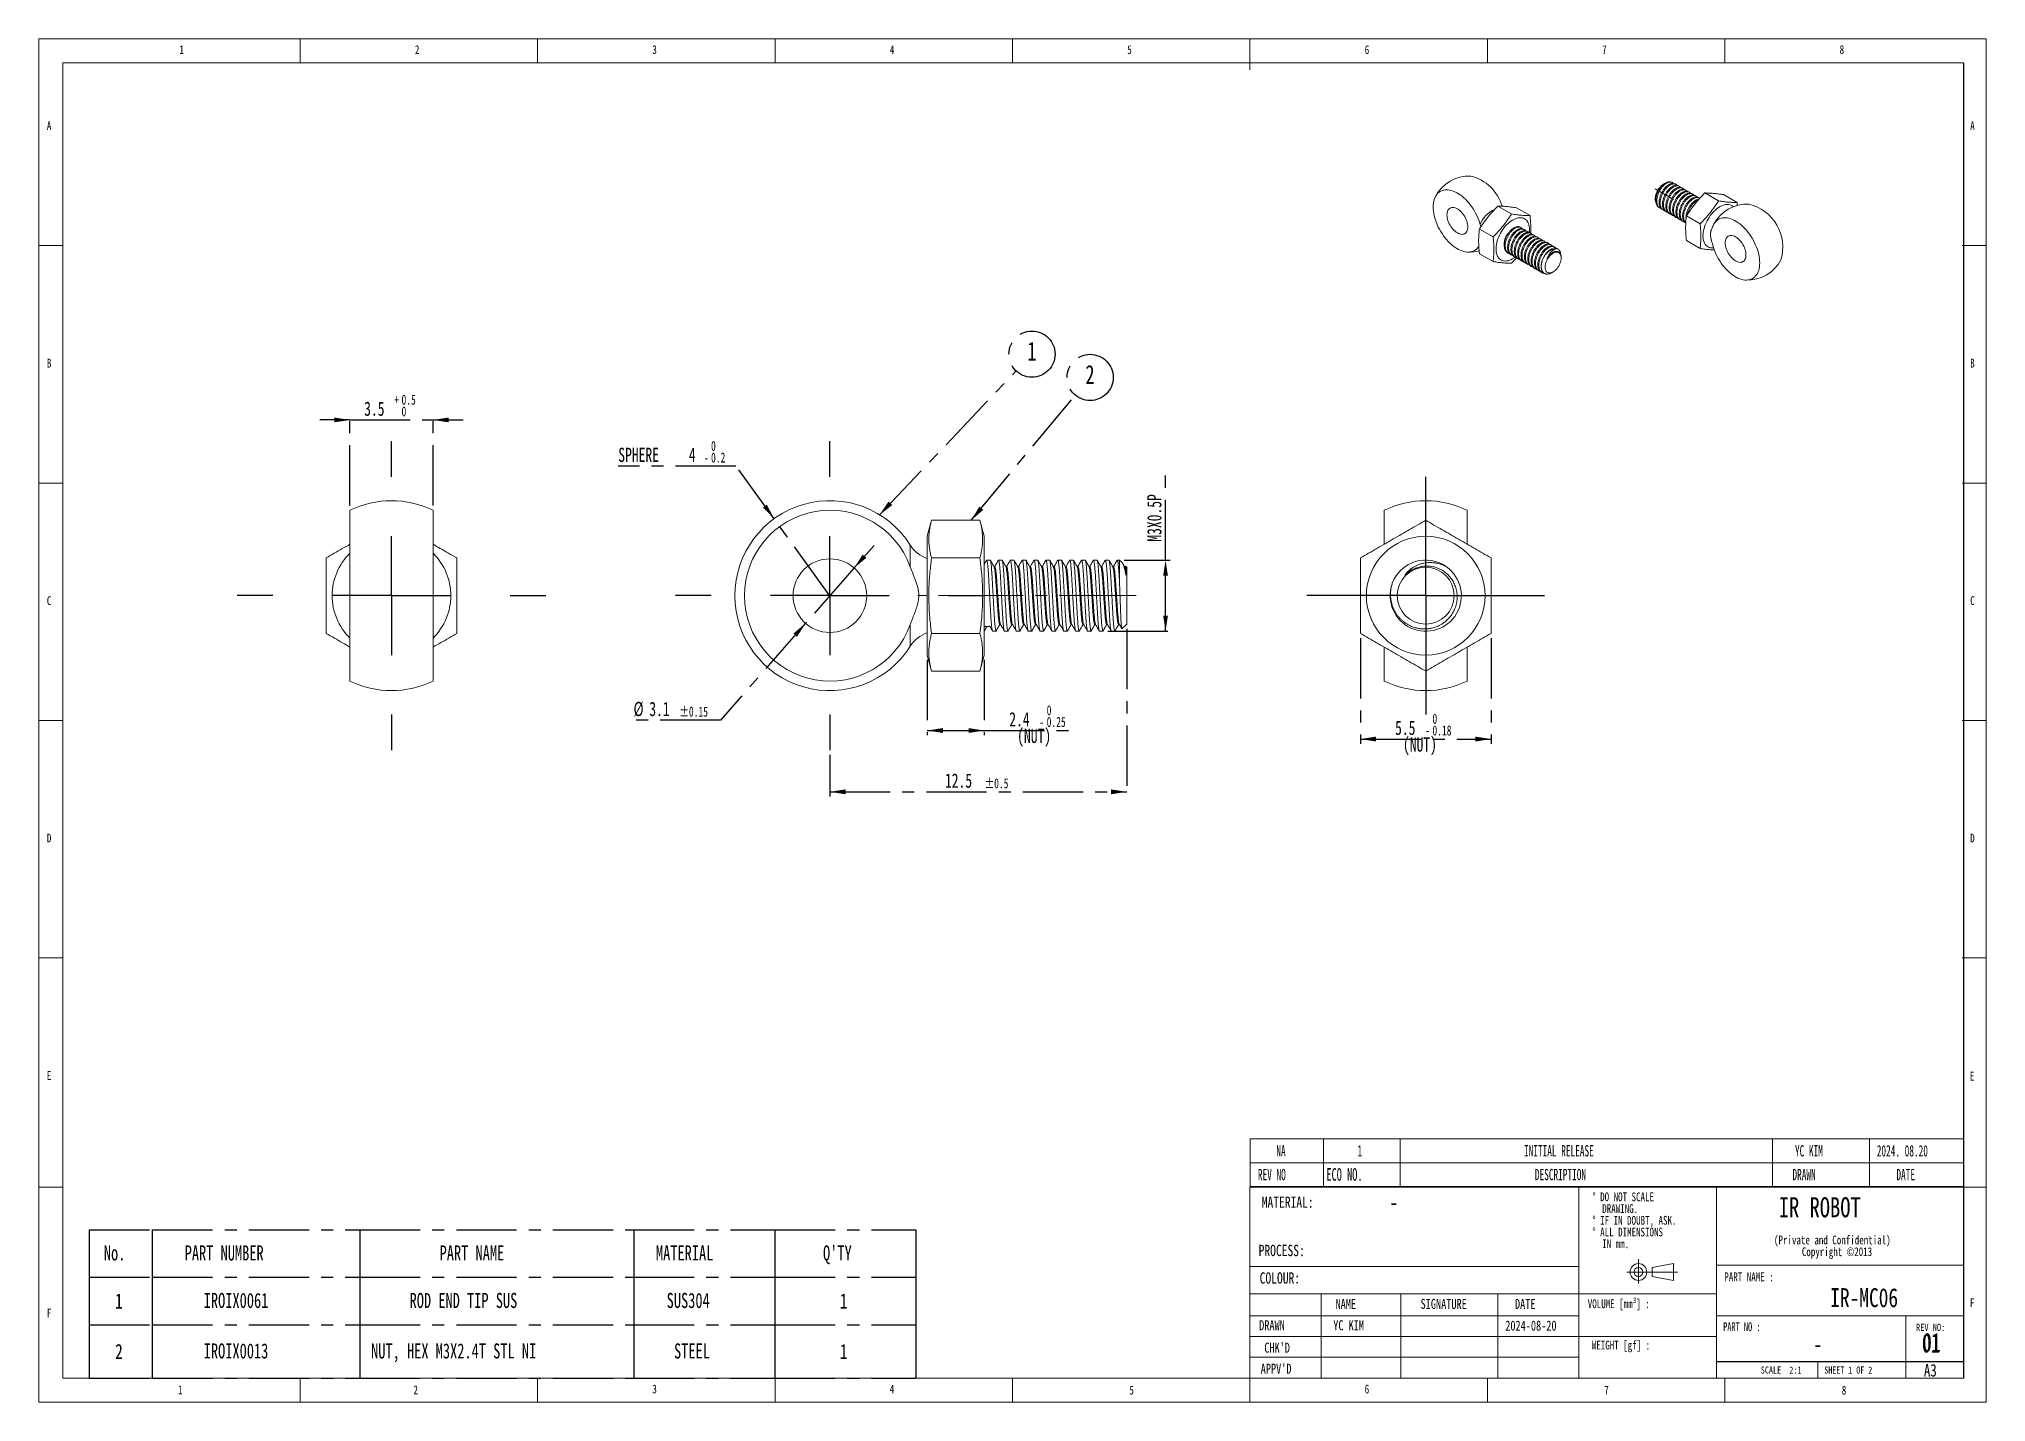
# Model space of a CAD drawing. Header units: millimetres. Extents: x 5 to 415, y 5 to 292.
import ezdxf

# ---------------------------------------------------------------- set-up
doc = ezdxf.new("R2010")
doc.units = ezdxf.units.MM
doc.linetypes.add('CENTERX2', pattern=[20.32, 12.7, -2.54, 2.54, -2.54])
doc.layers.add('CENTER_LINE', color=7, linetype='CENTERX2')
doc.layers.add('NOTES', color=7, linetype='Continuous')
doc.styles.add('SLDTEXTSTYLE0', font='TXT', dxfattribs={"width": 0.7})
doc.styles.add('SLDTEXTSTYLE1', font='TXT', dxfattribs={"width": 0.75})
doc.styles.add('SLDTEXTSTYLE2', font='TXT', dxfattribs={"width": 0.6875})
doc.styles.add('SLDTEXTSTYLE3', font='TXT', dxfattribs={"width": 0.694444})
doc.styles.add('SLDTEXTSTYLE4', font='TXT', dxfattribs={"width": 0.605})
doc.dimstyles.new('SLDDIMSTYLE0', dxfattribs={"dimtxt": 3, "dimasz": 3.302, "dimexe": 0, "dimexo": 0.0625, "dimgap": 0.75, "dimtad": 1, "dimlfac": 0.2, "dimrnd": 1e-09, "dimzin": 12, "dimdsep": 46, "dimtxsty": 'SLDTEXTSTYLE0', "dimsah": 1, "dimcen": 0.09, "dimadec": 0, "dimazin": 3, "dimtol": 1, "dimtp": 0.5, "dimtfac": 1, "dimtmove": 0, "dimatfit": 0, "dimfxl": 1, "dimfrac": 2, "dimtolj": 1, "dimarcsym": 0})
doc.dimstyles.new('SLDDIMSTYLE1', dxfattribs={"dimtxt": 3, "dimasz": 3.302, "dimexe": 0, "dimexo": 0.0625, "dimgap": 0.75, "dimtad": 1, "dimdec": 1, "dimlfac": 0.2, "dimrnd": 1e-09, "dimzin": 12, "dimdsep": 46, "dimtxsty": 'SLDTEXTSTYLE0', "dimsah": 1, "dimcen": 0.09, "dimadec": 0, "dimazin": 3, "dimtol": 1, "dimtp": 0.5, "dimtm": 0.5, "dimtfac": 1, "dimtdec": 1, "dimtofl": 0, "dimtmove": 0, "dimatfit": 3, "dimfxl": 1, "dimfrac": 2, "dimtolj": 1, "dimarcsym": 0})
doc.dimstyles.new('SLDDIMSTYLE2', dxfattribs={"dimtxt": 3, "dimasz": 3.302, "dimexe": 0, "dimexo": 0.0625, "dimgap": 0.75, "dimtad": 1, "dimlfac": 0.2, "dimrnd": 1e-09, "dimzin": 12, "dimdsep": 46, "dimtxsty": 'SLDTEXTSTYLE0', "dimsah": 1, "dimcen": 0.09, "dimadec": 0, "dimazin": 3, "dimtfac": 1, "dimtofl": 0, "dimtmove": 0, "dimatfit": 3, "dimfxl": 1, "dimfrac": 2, "dimtolj": 1, "dimtzin": 12, "dimarcsym": 0})
doc.dimstyles.new('SLDDIMSTYLE3', dxfattribs={"dimtxt": 3, "dimasz": 3.302, "dimexe": 0, "dimexo": 0.0625, "dimgap": 0.75, "dimtad": 0, "dimtih": 1, "dimtoh": 1, "dimlfac": 0.2, "dimrnd": 1e-09, "dimzin": 12, "dimdsep": 46, "dimtxsty": 'SLDTEXTSTYLE0', "dimsah": 1, "dimcen": 0, "dimadec": 0, "dimazin": 3, "dimtol": 1, "dimtp": 0.15, "dimtm": 0.15, "dimtfac": 1, "dimtmove": 0, "dimatfit": 3, "dimfxl": 1, "dimfrac": 2, "dimtolj": 1, "dimarcsym": 0})
doc.dimstyles.new('SLDDIMSTYLE4', dxfattribs={"dimtxt": 3, "dimasz": 3.302, "dimexe": 0, "dimexo": 0.0625, "dimgap": 0.75, "dimtad": 0, "dimtih": 1, "dimtoh": 1, "dimlfac": 0.2, "dimrnd": 1e-09, "dimzin": 12, "dimdsep": 46, "dimtxsty": 'SLDTEXTSTYLE0', "dimsah": 1, "dimcen": 0, "dimadec": 0, "dimazin": 3, "dimtol": 1, "dimtm": 0.2, "dimtfac": 1, "dimtofl": 0, "dimtmove": 0, "dimatfit": 3, "dimfxl": 1, "dimfrac": 2, "dimtolj": 1, "dimarcsym": 0})
doc.dimstyles.new('SLDDIMSTYLE5', dxfattribs={"dimtxt": 3, "dimasz": 3.302, "dimexe": 0, "dimexo": 0.0625, "dimgap": 0.75, "dimtad": 1, "dimlfac": 0.2, "dimrnd": 1e-09, "dimzin": 12, "dimdsep": 46, "dimtxsty": 'SLDTEXTSTYLE0', "dimsah": 1, "dimcen": 0.09, "dimadec": 0, "dimazin": 3, "dimtol": 1, "dimtm": 0.25, "dimtfac": 1, "dimtofl": 0, "dimtmove": 0, "dimatfit": 3, "dimfxl": 1, "dimfrac": 2, "dimtolj": 1, "dimarcsym": 0})
doc.dimstyles.new('SLDDIMSTYLE6', dxfattribs={"dimtxt": 0.18, "dimasz": 3.302, "dimexe": 0, "dimexo": 0.0625, "dimgap": 0, "dimtad": 0, "dimtih": 1, "dimtoh": 1, "dimdec": 0, "dimrnd": 1e-09, "dimzin": 0, "dimdsep": 46, "dimtxsty": 'Standard', "dimsah": 1, "dimcen": 0.09, "dimadec": 0, "dimazin": 0, "dimtfac": 3.302, "dimtdec": 0, "dimtofl": 0, "dimtmove": 0, "dimatfit": 3, "dimfxl": 1, "dimfrac": 2, "dimtolj": 1, "dimtzin": 0, "dimarcsym": 0})
doc.dimstyles.new('SLDDIMSTYLE7', dxfattribs={"dimtxt": 3, "dimasz": 3.302, "dimexe": 0, "dimexo": 0.0625, "dimgap": 0.75, "dimtad": 1, "dimlfac": 0.2, "dimrnd": 1e-09, "dimzin": 12, "dimdsep": 46, "dimtxsty": 'SLDTEXTSTYLE0', "dimsah": 1, "dimcen": 0.09, "dimadec": 0, "dimazin": 3, "dimtol": 1, "dimtm": 0.18, "dimtfac": 1, "dimtmove": 0, "dimatfit": 0, "dimfxl": 1, "dimfrac": 2, "dimtolj": 1, "dimarcsym": 0})

msp = doc.modelspace()

# ---------------------------------------------------------------- texts
at = {"color": 7, "linetype": 'Continuous', "lineweight": 0}
for s, insert, char_height, attachment_point, style in [('1', (34.583, 290.668), 1.852, 1, 'SLDTEXTSTYLE1'), ('2', (84.167, 290.668), 1.852, 1, 'SLDTEXTSTYLE1'), ('3', (134.167, 290.668), 1.852, 1, 'SLDTEXTSTYLE1'), ('4', (184.167, 290.668), 1.852, 1, 'SLDTEXTSTYLE1'), ('5', (234.167, 290.668), 1.852, 1, 'SLDTEXTSTYLE1'), ('6', (284.167, 290.668), 1.852, 1, 'SLDTEXTSTYLE1'), ('7', (334.167, 290.668), 1.852, 1, 'SLDTEXTSTYLE1'), ('8', (384.167, 290.668), 1.852, 1, 'SLDTEXTSTYLE1'), ('A', (6.667, 274.668), 1.852, 1, 'SLDTEXTSTYLE1'), ('A', (411.667, 274.668), 1.852, 1, 'SLDTEXTSTYLE1'), ('B', (6.667, 224.668), 1.852, 1, 'SLDTEXTSTYLE1'), ('B', (411.667, 224.668), 1.852, 1, 'SLDTEXTSTYLE1'), ('C', (6.667, 174.668), 1.852, 1, 'SLDTEXTSTYLE1'), ('C', (411.667, 174.668), 1.852, 1, 'SLDTEXTSTYLE1'), ('D', (6.667, 124.668), 1.852, 1, 'SLDTEXTSTYLE1'), ('D', (411.667, 124.668), 1.852, 1, 'SLDTEXTSTYLE1'), ('E', (6.667, 74.668), 1.852, 1, 'SLDTEXTSTYLE1'), ('E', (411.586, 74.537), 1.852, 1, 'SLDTEXTSTYLE1'), ('MATERIAL:', (262.479, 48.278), 2.3813, 1, 'SLDTEXTSTYLE1'), ('-', (290.315, 48.832), 3.5, 2, 'SLDTEXTSTYLE1'), ('PROCESS:', (261.829, 38.108), 2.3813, 1, 'SLDTEXTSTYLE1'), ('PART NAME :', (359.887, 32.29), 1.85208, 1, 'SLDTEXTSTYLE1'), ('IR-MC06', (389.33, 28.981), 4, 2, 'SLDTEXTSTYLE1'), ('F', (6.667, 24.668), 1.852, 1, 'SLDTEXTSTYLE1'), ('NAME', (278.027, 26.726), 2.1167, 1, 'SLDTEXTSTYLE1'), ('SIGNATURE', (295.935, 26.726), 2.1167, 1, 'SLDTEXTSTYLE1'), ('DATE', (315.804, 26.726), 2.1167, 1, 'SLDTEXTSTYLE1'), ('VOLUME [mm³] :', (331.133, 26.622), 1.85208, 1, 'SLDTEXTSTYLE1'), ('DRAWN', (261.937, 22.233), 2.1167, 1, 'SLDTEXTSTYLE1'), ('2024-08-20', (313.76, 22.154), 2.1167, 1, 'SLDTEXTSTYLE1'), ('REV NO:', (400.257, 21.476), 1.5, 1, 'SLDTEXTSTYLE1'), ("CHK'D", (263.024, 17.51), 2.1167, 1, 'SLDTEXTSTYLE1'), ('-', (379.563, 18.908), 3.5, 2, 'SLDTEXTSTYLE1'), ("APPV'D", (262.263, 13.079), 2.1167, 1, 'SLDTEXTSTYLE1'), ('SCALE  2:1', (367.564, 12.491), 1.5, 1, 'SLDTEXTSTYLE0'), ('SHEET 1 OF 2', (380.942, 12.491), 1.5, 1, 'SLDTEXTSTYLE2'), ('A3', (401.912, 13.007), 2.6458, 1, 'SLDTEXTSTYLE1'), ('1', (34.278, 8.493), 1.852, 1, 'SLDTEXTSTYLE1'), ('2', (83.861, 8.493), 1.852, 1, 'SLDTEXTSTYLE1'), ('3', (134.167, 8.668), 1.852, 1, 'SLDTEXTSTYLE1'), ('4', (184.167, 8.668), 1.852, 1, 'SLDTEXTSTYLE1'), ('5', (234.613, 8.434), 1.852, 1, 'SLDTEXTSTYLE1')]:
    msp.add_mtext(s, dxfattribs=dict(at, insert=insert, char_height=char_height, attachment_point=attachment_point, style=style))
at = {"layer": 'CENTER_LINE', "char_height": 4, "attachment_point": 1, "style": 'SLDTEXTSTYLE0'}
for insert in [(401.49, 19.417), (401.68, 19.575)]:
    msp.add_mtext('01', dxfattribs=dict(at, insert=insert))
at = {"layer": 'NOTES', "attachment_point": 1}
for s, insert, char_height, style in [('IR ROBOT', (371.345, 48.136), 4.2333, 'SLDTEXTSTYLE1'), ('COLOUR:', (262.046, 32.312), 2.3813, 'SLDTEXTSTYLE1'), ('F', (411.586, 26.839), 1.852, 'SLDTEXTSTYLE1'), ('YC KIM', (277.535, 22.233), 2.1167, 'SLDTEXTSTYLE1'), ('PART NO :', (359.636, 21.78), 1.8521, 'SLDTEXTSTYLE3'), ('WEIGHT [gf] :', (331.976, 17.919), 1.85208, 'SLDTEXTSTYLE1'), ('6', (284.167, 8.668), 1.852, 'SLDTEXTSTYLE1'), ('7', (334.613, 8.434), 1.852, 'SLDTEXTSTYLE1'), ('8', (384.613, 8.434), 1.852, 'SLDTEXTSTYLE1')]:
    msp.add_mtext(s, dxfattribs=dict(at, insert=insert, char_height=char_height, style=style))

# ---------------------------------------------------------------- blocks, each defined once
blk = doc.blocks.new('SW_NOTE_0')
at = {"color": 0, "linetype": 'Continuous', "lineweight": 0, "char_height": 1.8521, "attachment_point": 2, "style": 'SLDTEXTSTYLE1'}
for s, insert in [('(Private and Confidential)', (15.4, 2.39)), ('Copyright ©2013', (16.39, -0.08))]:
    blk.add_mtext(s, dxfattribs=dict(at, insert=insert))
blk = doc.blocks.new('SW_NOTE_0_1')
at = {"color": 0, "linetype": 'Continuous', "lineweight": 0, "attachment_point": 1, "style": 'SLDTEXTSTYLE1'}
for s, insert, char_height in [('%%d DO NOT SCALE', (0, 2.39), 1.8521), ('%%d IF IN DOUBT, ASK.', (0, -2.55), 1.8521), ('DRAWING.', (2.08, -0.08), 1.852), ('%%d ALL DIMENSIONS', (0, -5.02), 1.8521), ('IN mm.', (2.08, -7.49), 1.852)]:
    blk.add_mtext(s, dxfattribs=dict(at, insert=insert, char_height=char_height))
blk = doc.blocks.new('SW_TABLEANNOTATION_0')
at = {"color": 0, "linetype": 'Continuous', "lineweight": 18}
for p, q in [((0, 0), (0, -5)), ((0, 0), (15.39, 0)), ((15.39, 0), (15.39, -5)), ((15.39, 0), (31.57, 0)), ((31.57, 0), (31.57, -5)), ((31.57, 0), (109.99, 0)), ((109.99, 0), (109.99, -5)), ((109.99, 0), (130.36, 0)), ((130.36, 0), (130.36, -5)), ((130.36, 0), (150.24, 0)), ((150.24, 0), (150.24, -5)), ((0, -5), (0, -10)), ((0, -5), (15.39, -5)), ((15.39, -5), (15.39, -10)), ((15.39, -5), (31.57, -5)), ((31.57, -5), (31.57, -10)), ((31.57, -5), (109.99, -5)), ((109.99, -5), (109.99, -10)), ((109.99, -5), (130.36, -5)), ((130.36, -5), (130.36, -10)), ((130.36, -5), (150.24, -5)), ((150.24, -5), (150.24, -10)), ((0, -10), (15.39, -10)), ((15.39, -10), (31.57, -10)), ((31.57, -10), (109.99, -10)), ((109.99, -10), (130.36, -10)), ((130.36, -10), (150.24, -10))]:
    blk.add_line(p, q, dxfattribs=at)
at = {"color": 0, "linetype": 'Continuous', "lineweight": 0, "attachment_point": 1, "style": 'SLDTEXTSTYLE4'}
for s, insert, char_height in [('NA', (5.49, -1.31), 2.381), ('1', (22.6, -1.31), 2.38), ('INITIAL RELEASE', (57.64, -1.31), 2.3813), ('YC KIM', (114.7, -1.31), 2.381), ('2024. 08.20', (131.92, -1.31), 2.3813), ('REV NO', (1.61, -6.31), 2.381), ('ECO NO.', (16.03, -6.15), 2.646), ('DESCRIPTION', (59.93, -6.31), 2.3813), ('DRAWN', (114.17, -6.31), 2.381), ('DATE', (136.06, -6.31), 2.381)]:
    blk.add_mtext(s, dxfattribs=dict(at, insert=insert, char_height=char_height))
blk = doc.blocks.new('SW_TABLEANNOTATION_1')
at = {"layer": 'CENTER_LINE', "color": 0}
for p, q in [((0, 0), (0, -10)), ((0, 0), (13.31, 0)), ((13.31, 0), (13.31, -10)), ((13.31, 0), (57.01, 0)), ((57.01, 0), (57.01, -10)), ((57.01, 0), (114.72, 0)), ((114.72, 0), (114.72, -10)), ((114.72, 0), (144.41, 0)), ((144.41, 0), (144.41, -10)), ((144.41, 0), (174.09, 0)), ((174.09, 0), (174.09, -10)), ((0, -10), (13.31, -10)), ((0, -10), (0, -20)), ((13.31, -10), (57.01, -10)), ((13.31, -10), (13.31, -20)), ((57.01, -10), (114.72, -10)), ((57.01, -10), (57.01, -20)), ((114.72, -10), (144.41, -10)), ((114.72, -10), (114.72, -20)), ((144.41, -10), (174.09, -10)), ((144.41, -10), (144.41, -20)), ((174.09, -10), (174.09, -20)), ((0, -20), (0, -31.26)), ((0, -20), (13.31, -20)), ((13.31, -20), (13.31, -31.26)), ((13.31, -20), (57.01, -20)), ((57.01, -20), (57.01, -31.26)), ((57.01, -20), (114.72, -20)), ((114.72, -20), (114.72, -31.26)), ((114.72, -20), (144.41, -20)), ((144.41, -20), (144.41, -31.26)), ((144.41, -20), (174.09, -20)), ((174.09, -20), (174.09, -31.26)), ((0, -31.26), (13.31, -31.26)), ((13.31, -31.26), (57.01, -31.26)), ((57.01, -31.26), (114.72, -31.26)), ((114.72, -31.26), (144.41, -31.26)), ((144.41, -31.26), (174.09, -31.26))]:
    blk.add_line(p, q, dxfattribs=at)
at = {"layer": 'CENTER_LINE', "color": 0, "attachment_point": 1}
for s, insert, char_height, style in [('No.', (3.11, -3.29), 3.175, 'SLDTEXTSTYLE0'), ('PART NUMBER', (20.13, -3.29), 3.175, 'SLDTEXTSTYLE0'), ('PART NAME', (73.81, -3.29), 3.175, 'SLDTEXTSTYLE0'), ('MATERIAL', (119.36, -3.29), 3.175, 'SLDTEXTSTYLE0'), ("Q'TY", (154.54, -3.29), 3.175, 'SLDTEXTSTYLE0'), ('1', (5.48, -13.41), 3.17, 'SLDTEXTSTYLE1'), ('IROIX0061', (24.14, -13.29), 3.175, 'SLDTEXTSTYLE0'), ('ROD END TIP SUS', (67.49, -13.29), 3.175, 'SLDTEXTSTYLE0'), ('SUS304', (121.62, -13.29), 3.175, 'SLDTEXTSTYLE0'), ('1', (158.08, -13.41), 3.17, 'SLDTEXTSTYLE1'), ('2', (5.48, -24.04), 3.17, 'SLDTEXTSTYLE1'), ('IROIX0013', (24.14, -23.92), 3.175, 'SLDTEXTSTYLE0'), ('NUT, HEX M3X2.4T STL NI', (59.38, -23.92), 3.175, 'SLDTEXTSTYLE0'), ('STEEL', (123.17, -23.92), 3.175, 'SLDTEXTSTYLE0'), ('1', (158.08, -24.04), 3.17, 'SLDTEXTSTYLE1')]:
    blk.add_mtext(s, dxfattribs=dict(at, insert=insert, char_height=char_height, style=style))
blk = doc.blocks.new('_D')
at = {"layer": 'CENTER_LINE'}
for p, q in [((70.48, 211.78), (64.13, 211.78)), ((70.48, 193.77), (70.48, 212.78)), ((70.48, 211.78), (87.98, 211.78)), ((87.98, 193.77), (87.98, 212.78)), ((87.98, 211.78), (94.33, 211.78))]:
    blk.add_line(p, q, dxfattribs=at)
for points in [[(70.48, 211.78), (67.18, 212.29), (67.18, 211.28)], [(87.98, 211.78), (91.28, 211.28), (91.28, 212.29)]]:
    blk.add_solid(points, dxfattribs=at)
at = {"layer": 'CENTER_LINE', "attachment_point": 1, "style": 'SLDTEXTSTYLE0'}
for s, insert, char_height in [('3.5', (73.48, 215.65), 3), ('+', (79.83, 217.09), 2.1), ('0.5', (81.35, 217.09), 2.1), ('0', (81.35, 214.64), 2.1)]:
    blk.add_mtext(s, dxfattribs=dict(at, insert=insert, char_height=char_height))
blk = doc.blocks.new('SW_CENTERMARKSYMBOL_0')
at = {"layer": 'CENTER_LINE', "color": 0}
for p, q in [((0, 25), (0, 32.5)), ((0, 0), (0, 12.5)), ((-25, 0), (-32.5, 0)), ((0, 0), (-12.5, 0)), ((0, 0), (0, -12.5)), ((0, 0), (12.5, 0)), ((25, 0), (32.5, 0)), ((0, -25), (0, -32.5))]:
    blk.add_line(p, q, dxfattribs=at)
blk = doc.blocks.new('_D_1')
at = {"layer": 'CENTER_LINE'}
for p, q in [((234.04, 167.78), (234.04, 132.48)), ((171.54, 141.28), (171.54, 132.48)), ((171.54, 133.48), (234.04, 133.48))]:
    blk.add_line(p, q, dxfattribs=at)
for points in [[(171.54, 133.48), (174.85, 132.97), (174.85, 133.99)], [(234.04, 133.48), (230.74, 133.99), (230.74, 132.97)]]:
    blk.add_solid(points, dxfattribs=at)
at = {"layer": 'CENTER_LINE', "attachment_point": 1, "style": 'SLDTEXTSTYLE0'}
for s, insert, char_height in [('12.5', (195.78, 137.35), 3), ('±0.5', (204.14, 136.33), 2.1)]:
    blk.add_mtext(s, dxfattribs=dict(at, insert=insert, char_height=char_height))
blk = doc.blocks.new('_D_2')
at = {"layer": 'CENTER_LINE'}
for p, q in [((242.23, 182.28), (242.23, 200.59)), ((233.54, 182.28), (243.23, 182.28)), ((242.23, 167.28), (242.23, 182.28)), ((230.04, 167.28), (243.23, 167.28))]:
    blk.add_line(p, q, dxfattribs=at)
for points in [[(242.23, 182.28), (241.72, 178.98), (242.73, 178.98)], [(242.23, 167.28), (242.73, 170.59), (241.72, 170.59)]]:
    blk.add_solid(points, dxfattribs=at)
at = {"layer": 'CENTER_LINE', "insert": (238.36, 186.15), "char_height": 3, "attachment_point": 1, "rotation": 90, "style": 'SLDTEXTSTYLE0'}
blk.add_mtext('M3X0.5P', dxfattribs=at)
blk = doc.blocks.new('_D_3')
at = {"layer": 'CENTER_LINE'}
for p, q in [((176.66, 180.61), (180.85, 185.38)), ((176.66, 180.61), (166.43, 168.96)), ((166.43, 168.96), (148.53, 148.57)), ((148.53, 148.57), (130.2, 148.57))]:
    blk.add_line(p, q, dxfattribs=at)
for points in [[(176.66, 180.61), (179.22, 182.75), (178.45, 183.43)], [(166.43, 168.96), (163.87, 166.81), (164.64, 166.14)]]:
    blk.add_solid(points, dxfattribs=at)
at = {"layer": 'CENTER_LINE', "attachment_point": 1, "style": 'SLDTEXTSTYLE0'}
for s, insert, char_height in [('%%c', (130.2, 152.43), 3), ('3.1', (133.52, 152.43), 3), ('±0.15', (139.87, 151.42), 2.1)]:
    blk.add_mtext(s, dxfattribs=dict(at, insert=insert, char_height=char_height))
blk = doc.blocks.new('_D_4')
at = {"layer": 'CENTER_LINE'}
for p, q in [((151.75, 202.06), (126.99, 202.06)), ((159.8, 190.97), (151.75, 202.06)), ((171.54, 174.78), (159.8, 190.97))]:
    blk.add_line(p, q, dxfattribs=at)
blk.add_solid([(159.8, 190.97), (158.27, 193.94), (157.45, 193.35)], dxfattribs=at)
at = {"layer": 'CENTER_LINE', "attachment_point": 1, "style": 'SLDTEXTSTYLE0'}
for s, insert, char_height in [('SPHERE', (126.99, 205.93), 3), ('4', (141.84, 205.93), 3), ('0', (146.53, 207.37), 2.1), ('-', (145.01, 204.92), 2.1), ('0.2', (146.53, 204.92), 2.1)]:
    blk.add_mtext(s, dxfattribs=dict(at, insert=insert, char_height=char_height))
blk = doc.blocks.new('_D_5')
at = {"layer": 'CENTER_LINE'}
for p, q in [((192.04, 161.28), (192.04, 145.39)), ((204.04, 161.28), (204.04, 145.39)), ((192.04, 146.39), (204.04, 146.39)), ((204.04, 146.39), (222.23, 146.39))]:
    blk.add_line(p, q, dxfattribs=at)
for points in [[(192.04, 146.39), (195.35, 145.88), (195.35, 146.9)], [(204.04, 146.39), (200.74, 146.9), (200.74, 145.88)]]:
    blk.add_solid(points, dxfattribs=at)
at = {"layer": 'CENTER_LINE', "attachment_point": 1, "style": 'SLDTEXTSTYLE0'}
for s, insert, char_height in [('2.4', (209.32, 150.26), 3), ('-', (215.67, 149.25), 2.1), ('0', (217.2, 151.7), 2.1), ('0.25', (217.2, 149.25), 2.1), ('(NUT)', (210.98, 146.77), 3)]:
    blk.add_mtext(s, dxfattribs=dict(at, insert=insert, char_height=char_height))
blk = doc.blocks.new('SW_NOTE_0_2')
at = {"layer": 'CENTER_LINE', "color": 0}
blk.add_circle((3.34, 3.52), 4.86, dxfattribs=at)
at = {"layer": 'CENTER_LINE', "color": 0, "insert": (3.32, 6.13), "char_height": 4, "attachment_point": 2, "style": 'SLDTEXTSTYLE0'}
blk.add_mtext('1', dxfattribs=at)
blk = doc.blocks.new('SW_NOTE_0_3')
at = {"layer": 'CENTER_LINE', "color": 0}
blk.add_circle((3.11, 3.73), 4.86, dxfattribs=at)
at = {"layer": 'CENTER_LINE', "color": 0, "insert": (3.08, 6.34), "char_height": 4, "attachment_point": 2, "style": 'SLDTEXTSTYLE0'}
blk.add_mtext('2', dxfattribs=at)
blk = doc.blocks.new('SW_CENTERMARKSYMBOL_1')
at = {"layer": 'CENTER_LINE', "color": 0}
for p, q in [((0, 25), (0, 32.5)), ((0, 0), (0, 12.5)), ((-25, 0), (-32.5, 0)), ((0, 0), (-12.5, 0)), ((0, 0), (0, -12.5)), ((0, 0), (12.5, 0)), ((25, 0), (32.5, 0)), ((0, -25), (0, -32.5))]:
    blk.add_line(p, q, dxfattribs=at)
blk = doc.blocks.new('_D_6')
at = {"layer": 'CENTER_LINE'}
for p, q in [((283.26, 165.85), (283.26, 143.59)), ((310.76, 165.85), (310.76, 143.59)), ((283.26, 144.59), (310.76, 144.59))]:
    blk.add_line(p, q, dxfattribs=at)
for points in [[(283.26, 144.59), (286.56, 144.08), (286.56, 145.1)], [(310.76, 144.59), (307.46, 145.1), (307.46, 144.08)]]:
    blk.add_solid(points, dxfattribs=at)
at = {"layer": 'CENTER_LINE', "attachment_point": 1, "style": 'SLDTEXTSTYLE0'}
for s, insert, char_height in [('5.5', (290.56, 148.46), 3), ('0', (298.43, 149.9), 2.1), ('(NUT)', (292.22, 144.96), 3), ('-', (296.9, 147.45), 2.1), ('0.18', (298.43, 147.45), 2.1)]:
    blk.add_mtext(s, dxfattribs=dict(at, insert=insert, char_height=char_height))
blk = doc.blocks.new('SW_CENTERMARKSYMBOL_2')
at = {"layer": 'CENTER_LINE', "color": 0}
for p, q in [((0, 12.5), (0, 25)), ((0, 0), (0, 12.5)), ((-12.5, 0), (-25, 0)), ((0, 0), (-12.5, 0)), ((0, 0), (0, -12.5)), ((0, 0), (12.5, 0)), ((12.5, 0), (25, 0)), ((0, -12.5), (0, -25))]:
    blk.add_line(p, q, dxfattribs=at)

# ---------------------------------------------------------------- dimensions: what is measured, and where the dimension line sits
at = {"layer": 'CENTER_LINE'}
for base, p1, p2, dimstyle, picture, middle in [((87.982, 211.784), (70.482, 192.768), (87.982, 192.768), 'SLDDIMSTYLE0', '_D', (79.232, 211.784)), ((234.045, 133.478), (171.545, 142.284), (234.045, 168.784), 'SLDDIMSTYLE1', '_D_1', (202.795, 133.478)), ((310.761, 141.097), (283.261, 166.845), (310.761, 166.845), 'SLDDIMSTYLE7', '_D_6', (297.011, 141.097)), ((204.045, 142.898), (192.045, 162.284), (204.045, 162.284), 'SLDDIMSTYLE5', '_D_5', (215.778, 142.898))]:
    dim = msp.add_linear_dim(base=base, p1=p1, p2=p2, dimstyle=dimstyle, dxfattribs=at)
    dim.commit()
    dim.dimension.update_dxf_attribs({"geometry": picture, "text_midpoint": middle, "dimtype": 160})
dim = msp.add_radius_dim(center=(171.545, 174.784), mpoint=(159.798, 190.971), text='SPHERE <>', dimstyle='SLDDIMSTYLE4', dxfattribs=at)
dim.commit()
dim.dimension.update_dxf_attribs({"geometry": '_D_4', "text_midpoint": (138.574, 204.584), "dimtype": 164})
dim = msp.add_linear_dim(base=(242.227, 182.284), p1=(229.045, 167.284), p2=(232.545, 182.284), angle=90, text='M3X0.5P', dimstyle='SLDDIMSTYLE2', dxfattribs=at)
dim.commit()
dim.dimension.update_dxf_attribs({"geometry": '_D_2', "text_midpoint": (242.227, 193.368), "dimtype": 160})
dim = msp.add_diameter_dim_2p(p1=(166.432, 168.96), p2=(176.657, 180.608), dimstyle='SLDDIMSTYLE3', dxfattribs=at)
dim.commit()
dim.dimension.update_dxf_attribs({"geometry": '_D_3', "text_midpoint": (138.574, 150.815), "dimtype": 163})

# ---------------------------------------------------------------- linework, layer by layer
at = {"color": 7, "linetype": 'Continuous', "lineweight": 18}
for p, q in [((415, 292), (5, 292)), ((5, 292), (5, 5)), ((60, 287), (60, 292)), ((110, 292), (110, 287)), ((160, 287), (160, 292)), ((210, 292), (210, 287)), ((260, 285.5), (260, 292)), ((310, 292), (310, 287)), ((360, 287), (360, 292)), ((415, 5), (415, 292)), ((410.25, 287), (10, 287)), ((10, 287), (10, 10)), ((345.353, 258.449), (345.353, 258.252)), ((347.111, 261.424), (347.049, 261.388)), ((347.474, 261.633), (347.306, 261.536)), ((349.02, 261.755), (348.974, 261.782)), ((349.727, 261.347), (349.521, 261.466)), ((350.434, 260.938), (350.228, 261.058)), ((351.142, 260.53), (350.935, 260.649)), ((351.849, 260.122), (351.642, 260.241)), ((352.556, 259.714), (352.349, 259.833)), ((353.263, 259.306), (353.056, 259.425)), ((353.97, 258.897), (353.763, 259.017)), ((354.677, 258.489), (354.47, 258.608)), ((358.673, 257.904), (355.791, 259.568)), ((362.562, 257.556), (359.68, 259.22)), ((312.206, 256.807), (315.088, 255.144)), ((316.095, 256.46), (318.977, 254.796)), ((346.167, 256.474), (346.374, 256.354)), ((346.875, 256.066), (347.081, 255.946)), ((347.582, 255.657), (347.788, 255.538)), ((348.289, 255.249), (348.495, 255.13)), ((348.996, 254.841), (349.202, 254.722)), ((349.703, 254.433), (349.91, 254.313)), ((354.784, 253.066), (351.902, 254.73)), ((362.562, 257.556), (362.618, 256.934)), ((308.317, 251.97), (311.199, 250.306)), ((308.602, 252.409), (308.464, 252.91)), ((317.108, 252.256), (316.901, 252.375)), ((317.815, 251.848), (317.608, 251.967)), ((318.522, 251.439), (318.315, 251.559)), ((319.229, 251.031), (319.023, 251.15)), ((319.936, 250.623), (319.73, 250.742)), ((320.643, 250.215), (320.437, 250.334)), ((350.41, 254.024), (350.617, 253.905)), ((351.117, 253.616), (351.324, 253.497)), ((10, 248.5), (5, 248.5)), ((308.317, 246.784), (311.199, 245.12)), ((314.255, 246.975), (314.462, 246.855)), ((314.962, 246.566), (315.169, 246.447)), ((315.669, 246.158), (315.876, 246.039)), ((321.35, 249.807), (321.144, 249.926)), ((322.058, 249.398), (321.851, 249.518)), ((322.765, 248.99), (322.558, 249.109)), ((323.472, 248.582), (323.265, 248.701)), ((324.179, 248.174), (323.972, 248.293)), ((324.886, 247.766), (324.679, 247.885)), ((325.526, 245.891), (325.526, 246.089)), ((354.784, 247.88), (351.902, 249.544)), ((415, 248.5), (410, 248.5)), ((316.376, 245.75), (316.583, 245.631)), ((317.083, 245.342), (317.29, 245.223)), ((317.791, 244.934), (317.997, 244.814)), ((318.498, 244.525), (318.704, 244.406)), ((319.205, 244.117), (319.411, 243.998)), ((319.912, 243.709), (320.118, 243.59)), ((320.619, 243.301), (320.826, 243.182)), ((321.326, 242.893), (321.533, 242.773)), ((323.544, 242.787), (323.829, 242.952)), ((5, 198.5), (10, 198.5)), ((410, 198.5), (415, 198.5)), ((70.482, 156.8), (70.482, 192.768)), ((87.982, 192.768), (87.982, 156.8)), ((288.261, 185.629), (288.261, 192.768)), ((305.761, 192.768), (305.761, 185.626)), ((192.95, 190.661), (192.045, 187.284)), ((192.95, 190.661), (203.14, 190.661)), ((204.045, 187.284), (203.14, 190.661)), ((192.045, 187.284), (192.045, 162.284)), ((204.045, 187.284), (204.045, 162.284)), ((192.95, 182.723), (203.14, 182.723)), ((205.295, 182.284), (204.564, 182.284)), ((206.283, 180.932), (206.095, 180.932)), ((207.795, 182.284), (207.064, 182.284)), ((208.783, 180.932), (208.595, 180.932)), ((210.295, 182.284), (209.564, 182.284)), ((211.283, 180.932), (211.095, 180.932)), ((212.795, 182.284), (212.064, 182.284)), ((213.783, 180.932), (213.595, 180.932)), ((215.295, 182.284), (214.564, 182.284)), ((216.283, 180.932), (216.095, 180.932)), ((217.795, 182.284), (217.064, 182.284)), ((218.783, 180.932), (218.595, 180.932)), ((220.295, 182.284), (219.564, 182.284)), ((221.283, 180.932), (221.095, 180.932)), ((222.795, 182.284), (222.064, 182.284)), ((223.783, 180.932), (223.595, 180.932)), ((225.295, 182.284), (224.564, 182.284)), ((226.283, 180.932), (226.095, 180.932)), ((227.795, 182.284), (227.064, 182.284)), ((228.783, 180.932), (228.595, 180.932)), ((230.295, 182.284), (229.564, 182.284)), ((231.283, 180.932), (231.095, 180.932)), ((232.545, 182.284), (232.064, 182.284)), ((233.139, 181.69), (232.545, 182.284)), ((232.545, 177.386), (232.545, 182.284)), ((233.614, 180.898), (233.224, 181.571)), ((233.783, 180.932), (233.595, 180.932)), ((233.793, 180.982), (233.764, 180.932)), ((234.045, 180.784), (233.827, 181.002)), ((234.045, 180.784), (234.045, 176.866)), ((234.045, 176.866), (234.045, 168.784)), ((204.045, 168.284), (205.252, 168.284)), ((207.326, 168.637), (207.533, 168.637)), ((207.326, 168.637), (207.533, 168.637)), ((209.826, 168.637), (210.033, 168.637)), ((209.826, 168.637), (210.033, 168.637)), ((212.326, 168.637), (212.533, 168.637)), ((212.326, 168.637), (212.533, 168.637)), ((214.826, 168.637), (215.033, 168.637)), ((214.826, 168.637), (215.033, 168.637)), ((217.326, 168.637), (217.533, 168.637)), ((217.326, 168.637), (217.533, 168.637)), ((219.826, 168.637), (220.033, 168.637)), ((219.826, 168.637), (220.033, 168.637)), ((222.326, 168.637), (222.533, 168.637)), ((222.326, 168.637), (222.533, 168.637)), ((224.826, 168.637), (225.033, 168.637)), ((224.826, 168.637), (225.033, 168.637)), ((227.326, 168.637), (227.533, 168.637)), ((227.326, 168.637), (227.533, 168.637)), ((229.826, 168.637), (230.033, 168.637)), ((229.826, 168.637), (230.033, 168.637)), ((232.326, 168.637), (232.533, 168.637)), ((232.326, 168.637), (232.533, 168.637)), ((233.034, 167.774), (234.045, 168.784)), ((192.95, 166.845), (203.14, 166.845)), ((205.814, 167.284), (206.545, 167.284)), ((208.314, 167.284), (209.045, 167.284)), ((210.814, 167.284), (211.545, 167.284)), ((213.314, 167.284), (214.045, 167.284)), ((215.814, 167.284), (216.545, 167.284)), ((218.314, 167.284), (219.045, 167.284)), ((220.814, 167.284), (221.545, 167.284)), ((223.314, 167.284), (224.045, 167.284)), ((225.814, 167.284), (226.545, 167.284)), ((228.314, 167.284), (229.045, 167.284)), ((230.814, 167.284), (231.545, 167.284)), ((192.045, 162.284), (192.95, 158.907)), ((203.14, 158.907), (204.045, 162.284)), ((288.261, 156.8), (288.261, 163.942)), ((305.761, 163.939), (305.761, 156.8)), ((192.95, 158.907), (203.14, 158.907)), ((5, 148.5), (10, 148.5)), ((415, 148.5), (410, 148.5)), ((5, 98.5), (10, 98.5)), ((410, 98.5), (415, 98.5)), ((10, 50.271), (5, 50.271)), ((260, 50.271), (260, 10)), ((415, 50.271), (260, 50.271)), ((329.265, 50.271), (329.265, 10)), ((358.254, 50.271), (358.254, 10)), ((260, 33.55), (329.265, 33.55)), ((344.668, 33.297), (349.181, 34.143)), ((344.668, 33.297), (344.668, 31.454)), ((349.181, 30.608), (349.181, 34.143)), ((410.25, 33.844), (358.254, 33.844)), ((344.668, 31.454), (349.181, 30.608)), ((275.001, 27.796), (275.001, 10)), ((291.778, 27.796), (291.778, 10)), ((312.217, 10), (312.217, 27.796)), ((329.265, 23.158), (260, 23.158)), ((398.074, 10), (398.074, 23.123)), ((358.254, 18.822), (260, 18.822)), ((260, 14.481), (329.265, 14.481)), ((312.217, 14.859), (312.217, 10)), ((379.611, 13.419), (379.611, 10)), ((10, 10), (410.25, 10)), ((60, 5), (60, 10)), ((110, 10), (110, 5)), ((160, 5), (160, 10)), ((210, 5), (210, 10)), ((260, 5), (260, 10)), ((310, 5), (310, 10)), ((360, 5), (360, 10)), ((5, 5), (415, 5))]:
    msp.add_line(p, q, dxfattribs=at)
at = {"color": 8, "linetype": 'Continuous', "lineweight": 18}
for p, q in [((188.471, 180.863), (188.471, 185.438)), ((188.471, 164.13), (188.471, 168.705))]:
    msp.add_line(p, q, dxfattribs=at)
at = {"color": 7, "linetype": 'CENTERX2', "lineweight": 18}
for p, q in [((341.798, 35.054), (341.798, 29.936)), ((339.361, 32.376), (350.023, 32.376))]:
    msp.add_line(p, q, dxfattribs=at)
at = {"color": 7, "linetype": 'Continuous', "lineweight": 18, "flags": 128}
for points in [[(308.464, 252.91), (308.325, 253.391), (308.16, 253.875), (307.971, 254.357), (307.759, 254.835), (307.525, 255.308), (307.27, 255.771), (306.995, 256.224), (306.703, 256.662), (306.394, 257.085), (306.071, 257.489), (305.734, 257.872), (305.386, 258.233), (305.029, 258.569), (304.665, 258.879), (304.296, 259.161), (303.923, 259.413), (303.548, 259.634), (303.175, 259.823), (302.804, 259.979), (302.438, 260.1), (302.078, 260.187), (301.728, 260.239), (301.387, 260.255), (301.06, 260.236), (300.746, 260.181), (300.448, 260.091), (300.168, 259.966), (299.906, 259.808), (299.666, 259.616), (299.446, 259.392), (299.25, 259.138), (299.078, 258.853), (298.93, 258.541), (298.809, 258.203), (298.713, 257.84), (298.645, 257.454), (298.604, 257.049), (298.59, 256.625), (298.604, 256.185), (298.645, 255.731), (298.713, 255.267), (298.809, 254.794), (298.93, 254.315), (299.078, 253.832), (299.25, 253.349), (299.446, 252.868), (299.666, 252.391), (299.906, 251.921), (300.168, 251.461), (300.448, 251.013), (300.746, 250.579), (301.06, 250.162), (301.387, 249.764), (301.728, 249.387), (302.078, 249.034), (302.438, 248.706), (302.804, 248.405), (303.175, 248.132), (303.548, 247.89), (303.923, 247.679), (304.296, 247.5), (304.665, 247.355), (305.029, 247.245), (305.386, 247.169), (305.734, 247.128), (306.071, 247.123), (306.394, 247.154), (306.703, 247.22), (306.995, 247.321), (307.27, 247.456), (307.525, 247.625), (307.759, 247.827), (307.971, 248.061), (308.16, 248.325), (308.2, 248.39)], [(348.974, 261.782), (348.93, 261.806), (348.743, 261.879), (348.54, 261.917), (348.322, 261.918), (348.093, 261.884), (347.856, 261.814), (347.614, 261.709), (347.371, 261.571), (347.128, 261.401), (346.89, 261.202), (346.66, 260.976), (346.441, 260.726), (346.235, 260.457)], [(301.484, 254.954), (301.498, 255.229), (301.539, 255.485), (301.608, 255.719), (301.702, 255.926), (301.82, 256.106), (301.963, 256.256), (302.127, 256.373), (302.31, 256.456), (302.51, 256.505), (302.725, 256.518), (302.953, 256.495), (303.189, 256.437), (303.431, 256.345), (303.677, 256.219), (303.922, 256.062), (304.164, 255.874), (304.401, 255.659), (304.628, 255.42), (304.843, 255.158), (305.043, 254.878), (305.227, 254.583), (305.39, 254.277), (305.533, 253.963), (305.651, 253.646), (305.746, 253.33), (305.814, 253.018), (305.855, 252.714), (305.869, 252.423), (305.855, 252.147), (305.814, 251.891), (305.746, 251.658), (305.651, 251.45), (305.533, 251.27), (305.39, 251.12), (305.227, 251.003), (305.043, 250.92), (304.843, 250.872), (304.628, 250.858), (304.401, 250.881), (304.164, 250.939), (303.922, 251.031), (303.677, 251.157), (303.431, 251.314), (303.189, 251.502), (302.953, 251.717), (302.725, 251.957), (302.51, 252.218), (302.31, 252.498), (302.127, 252.793), (301.963, 253.099), (301.82, 253.413), (301.702, 253.73), (301.608, 254.046), (301.539, 254.359), (301.498, 254.662), (301.484, 254.954)], [(318.879, 251.851), (318.865, 252.204), (318.824, 252.538), (318.755, 252.851), (318.66, 253.14), (318.539, 253.403), (318.393, 253.638), (318.222, 253.842), (318.03, 254.016), (317.816, 254.156), (317.583, 254.262), (317.332, 254.334), (317.066, 254.37), (316.787, 254.37), (316.496, 254.335), (316.196, 254.264), (315.889, 254.159), (315.578, 254.019), (315.266, 253.847), (314.953, 253.643), (314.644, 253.408), (314.341, 253.146), (314.045, 252.858), (313.76, 252.546), (313.486, 252.212), (313.228, 251.859), (312.986, 251.491), (312.762, 251.109), (312.559, 250.718), (312.377, 250.319), (312.219, 249.916), (312.085, 249.512), (311.976, 249.111), (311.894, 248.715), (311.839, 248.327), (311.812, 247.952), (311.812, 247.591), (311.839, 247.247), (311.894, 246.923), (311.976, 246.622), (312.085, 246.346), (312.219, 246.097), (312.377, 245.877), (312.559, 245.687), (312.762, 245.53), (312.986, 245.407), (313.228, 245.318), (313.486, 245.264), (313.76, 245.246), (314.045, 245.263), (314.341, 245.316), (314.644, 245.404), (314.953, 245.527), (315.266, 245.683), (315.578, 245.872), (315.844, 246.057)], [(355.393, 250.53), (355.407, 250.898), (355.449, 251.28), (355.517, 251.672), (355.613, 252.071), (355.734, 252.474), (355.88, 252.878), (356.05, 253.279), (356.243, 253.675), (356.457, 254.062), (356.69, 254.438), (356.94, 254.798), (357.207, 255.142), (357.486, 255.465), (357.777, 255.766), (358.077, 256.041), (358.384, 256.29), (358.695, 256.509), (359.007, 256.697), (359.319, 256.854), (359.628, 256.976), (359.932, 257.065), (360.228, 257.118), (360.513, 257.135), (360.786, 257.117), (361.045, 257.063), (361.287, 256.974), (361.511, 256.85), (361.714, 256.693), (361.758, 256.652)], [(357.465, 248.573), (357.604, 248.091), (357.769, 247.608), (357.958, 247.126), (358.17, 246.647), (358.404, 246.175), (358.659, 245.711), (358.934, 245.259), (359.226, 244.82), (359.535, 244.398), (359.858, 243.994), (360.195, 243.61), (360.543, 243.249), (360.899, 242.913), (361.264, 242.603), (361.633, 242.322), (362.006, 242.07), (362.381, 241.849), (362.754, 241.66), (363.125, 241.504), (363.491, 241.382), (363.851, 241.295), (364.201, 241.244), (364.542, 241.228), (364.869, 241.247), (365.183, 241.302), (365.481, 241.392), (365.761, 241.516), (366.022, 241.675), (366.263, 241.867), (366.483, 242.09), (366.679, 242.345), (366.851, 242.629), (366.999, 242.942), (367.12, 243.28), (367.216, 243.643), (367.284, 244.028), (367.325, 244.434), (367.339, 244.858), (367.325, 245.298), (367.284, 245.751), (367.216, 246.216), (367.12, 246.689), (366.999, 247.168), (366.851, 247.65), (366.679, 248.133), (366.483, 248.615), (366.263, 249.092), (366.022, 249.562), (365.761, 250.022), (365.481, 250.47), (365.183, 250.904), (364.869, 251.321), (364.542, 251.719), (364.201, 252.095), (363.851, 252.449), (363.491, 252.777), (363.125, 253.078), (362.754, 253.35), (362.381, 253.593), (362.006, 253.804), (361.633, 253.982), (361.264, 254.127), (360.899, 254.238), (360.543, 254.314), (360.195, 254.354), (359.858, 254.359), (359.535, 254.329), (359.226, 254.263), (358.934, 254.162), (358.659, 254.027), (358.404, 253.857), (358.17, 253.656), (357.958, 253.422), (357.769, 253.158), (357.604, 252.864), (357.465, 252.544)], [(318.839, 251.216), (318.865, 251.482), (318.879, 251.851)], [(357.626, 248.023), (357.486, 248.01), (357.207, 248.011), (356.94, 248.047), (356.69, 248.118), (356.457, 248.225), (356.243, 248.365), (356.05, 248.538), (355.88, 248.743), (355.734, 248.978), (355.613, 249.241), (355.517, 249.53), (355.449, 249.843), (355.407, 250.177), (355.393, 250.53)], [(360.06, 249.06), (360.074, 249.336), (360.115, 249.592), (360.183, 249.825), (360.277, 250.033), (360.396, 250.213), (360.539, 250.362), (360.702, 250.479), (360.886, 250.563), (361.086, 250.611), (361.301, 250.624), (361.528, 250.602), (361.765, 250.544), (362.007, 250.452), (362.252, 250.326), (362.498, 250.168), (362.74, 249.981), (362.976, 249.766), (363.203, 249.526), (363.419, 249.265), (363.619, 248.985), (363.802, 248.69), (363.966, 248.383), (364.108, 248.07), (364.227, 247.753), (364.321, 247.436), (364.389, 247.124), (364.431, 246.821), (364.444, 246.529), (364.431, 246.254), (364.389, 245.998), (364.321, 245.764), (364.227, 245.556), (364.108, 245.376), (363.966, 245.227), (363.802, 245.11), (363.619, 245.027), (363.419, 244.978), (363.203, 244.965), (362.976, 244.987), (362.74, 245.045), (362.498, 245.138), (362.252, 245.263), (362.007, 245.421), (361.765, 245.608), (361.528, 245.823), (361.301, 246.063), (361.086, 246.325), (360.886, 246.605), (360.702, 246.9), (360.539, 247.206), (360.396, 247.519), (360.277, 247.836), (360.183, 248.153), (360.115, 248.465), (360.074, 248.769), (360.06, 249.06)], [(322.237, 244.673), (322.175, 244.396), (322.14, 244.128), (322.133, 243.873), (322.153, 243.635), (322.201, 243.418), (322.276, 243.225), (322.376, 243.06), (322.5, 242.925), (322.646, 242.824), (322.812, 242.756), (322.994, 242.724), (323.189, 242.727), (323.396, 242.767), (323.609, 242.842), (323.826, 242.95), (324.043, 243.091), (324.257, 243.262), (324.463, 243.46), (324.659, 243.682), (324.842, 243.924), (325.008, 244.182), (325.154, 244.452), (325.279, 244.73), (325.38, 245.01), (325.455, 245.29), (325.504, 245.562), (325.525, 245.825), (325.519, 246.072), (325.484, 246.3), (325.423, 246.505), (325.335, 246.684), (325.223, 246.835), (325.087, 246.953), (324.931, 247.038), (324.757, 247.088), (324.568, 247.102), (324.367, 247.081), (324.156, 247.024), (323.941, 246.932), (323.723, 246.806), (323.508, 246.65), (323.297, 246.466), (323.095, 246.255), (322.906, 246.023), (322.731, 245.772), (322.575, 245.508), (322.439, 245.233), (322.326, 244.953), (322.237, 244.673)]]:
    msp.add_lwpolyline(points, dxfattribs=at)
at = {"color": 7, "linetype": 'Continuous', "lineweight": 18}
for centre, radius in [((297.011, 174.784), 12.5), ((171.545, 174.784), 7.75), ((297.011, 174.784), 6), ((341.798, 32.376), 1.767), ((341.798, 32.376), 0.922)]:
    msp.add_circle(centre, radius, dxfattribs=at)
for centre, radius, start, end in [((306.151, 255.117), 8, 87.59639, 152.39823), ((304.384, 254.305), 9.052, 15.88688, 76.569), ((349.018, 258.292), 3.668, 122.44828, 177.5571), ((364.727, 249.223), 8, 87.59639, 152.39823), ((362.876, 248.155), 9.322, 343.56136, 76.43327), ((317.194, 248.719), 3.667, 137.8046, 186.40693), ((306.151, 255.117), 8, 267.59639, 285.27298), ((324.915, 244.331), 3.539, 94.39583, 171.44165), ((364.727, 249.223), 8, 267.59639, 332.39823), ((79.232, 174.784), 20, 64.05552, 115.94448), ((171.545, 174.784), 20, 32.18876, 180), ((171.545, 174.784), 17.984, 19.75473, 340.24527), ((297.011, 174.784), 20, 64.05552, 115.94448), ((194.183, 189.034), 6.75, 212.18876, 251.52992), ((79.232, 174.784), 12.5, 134.427, 180), ((79.232, 174.784), 12.5, 314.427, 45.573), ((297.016, 174.783), 7.498, 160.96887, 54.29682), ((297.011, 174.784), 7.5, 54.26083, 159.69677), ((79.232, 174.784), 12.5, 180, 225.573), ((171.545, 174.784), 20, 180, 327.81124), ((194.183, 160.534), 6.75, 108.47008, 147.81124), ((79.232, 174.784), 20, 244.05552, 270), ((79.232, 174.784), 20, 270, 295.94448), ((297.011, 174.784), 20, 244.05552, 295.94448)]:
    msp.add_arc(centre, radius, start, end, dxfattribs=at)
at = {"color": 8, "linetype": 'Continuous', "lineweight": 18}
msp.add_arc((313.862, 250.802), 5.795, 113.81239, 158.67331, dxfattribs=at)
at = {"color": 7, "linetype": 'Continuous', "lineweight": 18}
for points, knots in [([(347.185, 261.461), (347.165, 261.451), (347.055, 261.4), (346.848, 261.254), (346.571, 261.017), (346.303, 260.724), (346.054, 260.39), (345.833, 260.021), (345.648, 259.635), (345.503, 259.236), (345.403, 258.835), (345.351, 258.439), (345.349, 258.061), (345.405, 257.717), (345.471, 257.487), (345.532, 257.39), (345.541, 257.376)], [0, 0, 0, 0, 0.01624877, 0.0924412, 0.17014451, 0.24958895, 0.33074796, 0.41028467, 0.49154208, 0.57105183, 0.65216401, 0.73439152, 0.81837079, 0.9012097, 0.98584076, 1, 1, 1, 1]), ([(346.168, 256.475), (346.165, 256.476), (346.048, 256.519), (345.874, 256.7), (345.654, 257.009), (345.511, 257.414), (345.444, 257.889), (345.463, 258.415), (345.564, 258.959), (345.739, 259.501), (345.964, 260.008), (346.149, 260.315), (346.235, 260.457)], [0, 0, 0, 0, 0.0026704, 0.1147724, 0.2244079, 0.3377378, 0.453347, 0.5689563, 0.6822862, 0.7919216, 0.9040236, 1, 1, 1, 1]), ([(346.649, 256.249), (346.552, 256.28), (346.338, 256.349), (346.077, 256.575), (345.861, 256.891), (345.717, 257.294), (345.651, 257.77), (345.67, 258.296), (345.77, 258.839), (345.945, 259.383), (346.186, 259.918), (346.488, 260.429), (346.84, 260.891), (347.219, 261.275), (347.61, 261.57), (348.001, 261.773), (348.38, 261.88), (348.73, 261.877), (349.028, 261.778), (349.174, 261.633), (349.242, 261.565)], [0, 0, 0, 0, 0.046392, 0.1022277, 0.1568348, 0.2132821, 0.2708646, 0.3284472, 0.3848945, 0.4395016, 0.4953373, 0.5526636, 0.6103751, 0.6673214, 0.7224404, 0.7775595, 0.8345057, 0.8922173, 0.9495436, 1, 1, 1, 1]), ([(345.772, 259.551), (345.777, 259.566), (345.827, 259.731), (345.976, 260.043), (346.216, 260.461), (346.429, 260.761), (346.561, 260.894), (346.589, 260.922)], [0, 0, 0, 0, 0.0298777, 0.3207116, 0.6193322, 0.9199652, 1, 1, 1, 1]), ([(346.875, 256.067), (346.872, 256.068), (346.756, 256.111), (346.581, 256.292), (346.361, 256.6), (346.218, 257.005), (346.151, 257.481), (346.171, 258.007), (346.271, 258.55), (346.446, 259.094), (346.686, 259.629), (346.989, 260.141), (347.34, 260.602), (347.719, 260.986), (348.11, 261.281), (348.501, 261.485), (348.88, 261.589), (349.232, 261.595), (349.425, 261.508), (349.52, 261.465)], [0, 0, 0, 0, 0.0014727, 0.0632959, 0.1237589, 0.1862593, 0.2500167, 0.3137742, 0.3762746, 0.4367375, 0.4985607, 0.5620345, 0.6259347, 0.6889876, 0.7500174, 0.8110471, 0.8741, 0.9380003, 1, 1, 1, 1]), ([(346.235, 260.457), (346.257, 260.489), (346.322, 260.586), (346.437, 260.742), (346.581, 260.917), (346.706, 261.053), (346.856, 261.202), (347.008, 261.335), (347.176, 261.458), (347.267, 261.511), (347.306, 261.535)], [0, 0, 0, 0, 0.0676839, 0.2036077, 0.3414822, 0.4813548, 0.551629, 0.7551484, 0.8930423, 1, 1, 1, 1]), ([(347.356, 255.841), (347.259, 255.872), (347.045, 255.941), (346.784, 256.167), (346.569, 256.483), (346.424, 256.886), (346.358, 257.362), (346.377, 257.887), (346.477, 258.431), (346.652, 258.975), (346.893, 259.509), (347.195, 260.021), (347.547, 260.483), (347.926, 260.867), (348.317, 261.162), (348.708, 261.365), (349.087, 261.472), (349.437, 261.469), (349.735, 261.37), (349.881, 261.225), (349.949, 261.157)], [0, 0, 0, 0, 0.046392, 0.1022277, 0.1568348, 0.2132821, 0.2708646, 0.3284472, 0.3848945, 0.4395016, 0.4953373, 0.5526636, 0.6103751, 0.6673214, 0.7224404, 0.7775595, 0.8345057, 0.8922173, 0.9495436, 1, 1, 1, 1]), ([(347.582, 255.659), (347.58, 255.66), (347.463, 255.703), (347.288, 255.884), (347.068, 256.192), (346.925, 256.597), (346.859, 257.073), (346.878, 257.599), (346.978, 258.142), (347.153, 258.686), (347.393, 259.22), (347.696, 259.732), (348.047, 260.194), (348.427, 260.578), (348.817, 260.873), (349.208, 261.076), (349.587, 261.181), (349.939, 261.186), (350.132, 261.099), (350.227, 261.056)], [0, 0, 0, 0, 0.0014727, 0.0632959, 0.1237589, 0.1862593, 0.2500167, 0.3137742, 0.3762746, 0.4367375, 0.4985607, 0.5620345, 0.6259347, 0.6889876, 0.7500174, 0.8110471, 0.8741, 0.9380003, 1, 1, 1, 1]), ([(348.063, 255.432), (347.966, 255.464), (347.752, 255.533), (347.491, 255.758), (347.276, 256.075), (347.131, 256.477), (347.065, 256.954), (347.084, 257.479), (347.184, 258.023), (347.359, 258.566), (347.6, 259.101), (347.902, 259.613), (348.254, 260.074), (348.633, 260.458), (349.024, 260.753), (349.415, 260.957), (349.794, 261.064), (350.144, 261.061), (350.442, 260.962), (350.588, 260.817), (350.656, 260.749)], [0, 0, 0, 0, 0.046392, 0.1022277, 0.1568348, 0.2132821, 0.2708646, 0.3284472, 0.3848945, 0.4395016, 0.4953373, 0.5526636, 0.6103751, 0.6673214, 0.7224404, 0.7775595, 0.8345057, 0.8922173, 0.9495436, 1, 1, 1, 1]), ([(348.289, 255.25), (348.287, 255.251), (348.17, 255.295), (347.995, 255.476), (347.775, 255.784), (347.632, 256.189), (347.566, 256.665), (347.585, 257.19), (347.685, 257.734), (347.86, 258.277), (348.1, 258.812), (348.403, 259.324), (348.754, 259.785), (349.134, 260.17), (349.524, 260.464), (349.915, 260.668), (350.294, 260.773), (350.646, 260.778), (350.839, 260.691), (350.934, 260.648)], [0, 0, 0, 0, 0.0014727, 0.0632959, 0.1237589, 0.1862593, 0.2500167, 0.3137742, 0.3762746, 0.4367375, 0.4985607, 0.5620345, 0.6259347, 0.6889876, 0.7500174, 0.8110471, 0.8741, 0.9380003, 1, 1, 1, 1]), ([(348.77, 255.024), (348.673, 255.056), (348.459, 255.124), (348.198, 255.35), (347.983, 255.667), (347.838, 256.069), (347.772, 256.546), (347.791, 257.071), (347.892, 257.615), (348.067, 258.158), (348.307, 258.693), (348.61, 259.205), (348.961, 259.666), (349.34, 260.05), (349.731, 260.345), (350.122, 260.549), (350.501, 260.655), (350.852, 260.653), (351.149, 260.553), (351.295, 260.408), (351.363, 260.34)], [0, 0, 0, 0, 0.046392, 0.1022277, 0.1568348, 0.2132821, 0.2708646, 0.3284472, 0.3848945, 0.4395016, 0.4953373, 0.5526636, 0.6103751, 0.6673214, 0.7224404, 0.7775595, 0.8345057, 0.8922173, 0.9495436, 1, 1, 1, 1]), ([(348.997, 254.842), (348.994, 254.843), (348.877, 254.886), (348.702, 255.067), (348.482, 255.376), (348.339, 255.781), (348.273, 256.256), (348.292, 256.782), (348.392, 257.326), (348.567, 257.869), (348.808, 258.404), (349.11, 258.916), (349.462, 259.377), (349.841, 259.761), (350.232, 260.056), (350.623, 260.26), (351.001, 260.365), (351.353, 260.37), (351.546, 260.283), (351.641, 260.24)], [0, 0, 0, 0, 0.0014727, 0.0632959, 0.1237589, 0.1862593, 0.2500167, 0.3137742, 0.3762746, 0.4367375, 0.4985607, 0.5620345, 0.6259347, 0.6889876, 0.7500174, 0.8110471, 0.8741, 0.9380003, 1, 1, 1, 1]), ([(349.477, 254.616), (349.38, 254.647), (349.166, 254.716), (348.905, 254.942), (348.69, 255.258), (348.545, 255.661), (348.479, 256.137), (348.498, 256.663), (348.599, 257.206), (348.774, 257.75), (349.014, 258.285), (349.317, 258.797), (349.668, 259.258), (350.047, 259.642), (350.438, 259.937), (350.829, 260.14), (351.208, 260.247), (351.559, 260.244), (351.856, 260.145), (352.002, 260), (352.071, 259.932)], [0, 0, 0, 0, 0.046392, 0.1022277, 0.1568348, 0.2132821, 0.2708646, 0.3284472, 0.3848945, 0.4395016, 0.4953373, 0.5526636, 0.6103751, 0.6673214, 0.7224404, 0.7775595, 0.8345057, 0.8922173, 0.9495436, 1, 1, 1, 1]), ([(349.704, 254.434), (349.701, 254.435), (349.584, 254.478), (349.409, 254.659), (349.189, 254.968), (349.046, 255.373), (348.98, 255.848), (348.999, 256.374), (349.099, 256.917), (349.274, 257.461), (349.515, 257.996), (349.817, 258.508), (350.169, 258.969), (350.548, 259.353), (350.939, 259.648), (351.33, 259.852), (351.708, 259.957), (352.06, 259.962), (352.253, 259.875), (352.349, 259.832)], [0, 0, 0, 0, 0.0014727, 0.0632959, 0.1237589, 0.1862593, 0.2500167, 0.3137742, 0.3762746, 0.4367375, 0.4985607, 0.5620345, 0.6259347, 0.6889876, 0.7500174, 0.8110471, 0.8741, 0.9380003, 1, 1, 1, 1]), ([(350.184, 254.208), (350.087, 254.239), (349.873, 254.308), (349.612, 254.534), (349.397, 254.85), (349.252, 255.253), (349.186, 255.729), (349.206, 256.255), (349.306, 256.798), (349.481, 257.342), (349.721, 257.877), (350.024, 258.388), (350.375, 258.85), (350.754, 259.234), (351.145, 259.529), (351.536, 259.732), (351.916, 259.839), (352.266, 259.836), (352.563, 259.737), (352.709, 259.592), (352.778, 259.524)], [0, 0, 0, 0, 0.046392, 0.1022277, 0.1568348, 0.2132821, 0.2708646, 0.3284472, 0.3848945, 0.4395016, 0.4953373, 0.5526636, 0.6103751, 0.6673214, 0.7224404, 0.7775595, 0.8345057, 0.8922173, 0.9495436, 1, 1, 1, 1]), ([(350.411, 254.026), (350.408, 254.027), (350.291, 254.07), (350.116, 254.251), (349.896, 254.559), (349.753, 254.964), (349.687, 255.44), (349.706, 255.966), (349.806, 256.509), (349.981, 257.053), (350.222, 257.588), (350.524, 258.1), (350.876, 258.561), (351.255, 258.945), (351.646, 259.24), (352.037, 259.444), (352.415, 259.548), (352.767, 259.554), (352.961, 259.467), (353.056, 259.424)], [0, 0, 0, 0, 0.0014727, 0.0632959, 0.1237589, 0.1862593, 0.2500167, 0.3137742, 0.3762746, 0.4367375, 0.4985607, 0.5620345, 0.6259347, 0.6889876, 0.7500174, 0.8110471, 0.8741, 0.9380003, 1, 1, 1, 1]), ([(350.891, 253.8), (350.794, 253.831), (350.58, 253.9), (350.319, 254.125), (350.104, 254.442), (349.96, 254.845), (349.894, 255.321), (349.913, 255.846), (350.013, 256.39), (350.188, 256.934), (350.428, 257.468), (350.731, 257.98), (351.082, 258.441), (351.462, 258.826), (351.852, 259.121), (352.243, 259.324), (352.623, 259.431), (352.973, 259.428), (353.27, 259.329), (353.416, 259.184), (353.485, 259.116)], [0, 0, 0, 0, 0.046392, 0.1022277, 0.1568348, 0.2132821, 0.2708646, 0.3284472, 0.3848945, 0.4395016, 0.4953373, 0.5526636, 0.6103751, 0.6673214, 0.7224404, 0.7775595, 0.8345057, 0.8922173, 0.9495436, 1, 1, 1, 1]), ([(351.118, 253.618), (351.115, 253.619), (350.998, 253.662), (350.823, 253.843), (350.604, 254.151), (350.46, 254.556), (350.394, 255.032), (350.413, 255.557), (350.513, 256.101), (350.688, 256.645), (350.929, 257.179), (351.231, 257.691), (351.583, 258.153), (351.962, 258.537), (352.353, 258.832), (352.744, 259.035), (353.122, 259.14), (353.474, 259.145), (353.668, 259.058), (353.763, 259.015)], [0, 0, 0, 0, 0.0014727, 0.0632959, 0.1237589, 0.1862593, 0.2500167, 0.3137742, 0.3762746, 0.4367375, 0.4985607, 0.5620345, 0.6259347, 0.6889876, 0.7500174, 0.8110471, 0.8741, 0.9380003, 1, 1, 1, 1]), ([(351.599, 253.391), (351.501, 253.423), (351.287, 253.492), (351.027, 253.717), (350.811, 254.034), (350.667, 254.436), (350.601, 254.913), (350.62, 255.438), (350.72, 255.982), (350.895, 256.525), (351.135, 257.06), (351.438, 257.572), (351.789, 258.033), (352.169, 258.417), (352.56, 258.712), (352.95, 258.916), (353.33, 259.023), (353.68, 259.02), (353.978, 258.921), (354.124, 258.775), (354.192, 258.708)], [0, 0, 0, 0, 0.046392, 0.1022277, 0.1568348, 0.2132821, 0.2708646, 0.3284472, 0.3848945, 0.4395016, 0.4953373, 0.5526636, 0.6103751, 0.6673214, 0.7224404, 0.7775595, 0.8345057, 0.8922173, 0.9495436, 1, 1, 1, 1]), ([(351.775, 253.247), (351.692, 253.307), (351.512, 253.437), (351.313, 253.747), (351.167, 254.147), (351.101, 254.624), (351.12, 255.149), (351.221, 255.693), (351.396, 256.236), (351.636, 256.771), (351.938, 257.283), (352.29, 257.744), (352.669, 258.129), (353.06, 258.423), (353.451, 258.627), (353.829, 258.732), (354.182, 258.737), (354.375, 258.65), (354.47, 258.607)], [0, 0, 0, 0, 0.0532484, 0.1143599, 0.1775307, 0.241972, 0.3064134, 0.3695842, 0.4306957, 0.493182, 0.5573366, 0.6219223, 0.6856516, 0.7473359, 0.8090203, 0.8727496, 0.9373352, 1, 1, 1, 1]), ([(351.777, 253.295), (351.766, 253.304), (351.661, 253.387), (351.523, 253.632), (351.373, 254.027), (351.308, 254.505), (351.327, 255.03), (351.427, 255.574), (351.602, 256.117), (351.843, 256.652), (352.145, 257.164), (352.497, 257.625), (352.876, 258.009), (353.267, 258.304), (353.657, 258.507), (354.038, 258.615), (354.385, 258.608), (354.62, 258.546), (354.715, 258.459), (354.731, 258.445)], [0, 0, 0, 0, 0.0080881, 0.0711894, 0.1364171, 0.2029567, 0.2694962, 0.3347239, 0.3978253, 0.4623462, 0.5285897, 0.5952784, 0.6610826, 0.7247755, 0.7884684, 0.8542727, 0.9209613, 0.9872048, 1, 1, 1, 1]), ([(351.839, 254.105), (351.833, 254.144), (351.802, 254.341), (351.831, 254.744), (351.927, 255.284), (352.103, 255.828), (352.343, 256.363), (352.646, 256.875), (352.997, 257.336), (353.376, 257.72), (353.768, 258.017), (354.156, 258.213), (354.441, 258.311), (354.581, 258.307), (354.605, 258.306)], [0, 0, 0, 0, 0.0243948, 0.121923, 0.2175283, 0.310017, 0.4045864, 0.5016806, 0.5994273, 0.6958777, 0.7892334, 0.8825891, 0.9790396, 1, 1, 1, 1]), ([(351.902, 254.73), (352.038, 254.942), (352.448, 255.579), (353.184, 256.624), (354.159, 257.838), (355.044, 258.813), (355.604, 259.379), (355.791, 259.568)], [0, 0, 0, 0, 0.1236956, 0.3718473, 0.6216655, 0.8734971, 1, 1, 1, 1]), ([(355.791, 259.568), (355.927, 259.567), (356.337, 259.565), (357.073, 259.533), (358.048, 259.447), (358.934, 259.333), (359.493, 259.249), (359.68, 259.22)], [0, 0, 0, 0, 0.1236956, 0.3718473, 0.6216655, 0.8734971, 1, 1, 1, 1]), ([(312.206, 256.807), (312.023, 256.622), (311.473, 256.066), (310.596, 255.103), (309.618, 253.889), (308.873, 252.835), (308.456, 252.186), (308.317, 251.97)], [0, 0, 0, 0, 0.1236956, 0.3718473, 0.6216655, 0.8734971, 1, 1, 1, 1]), ([(315.088, 255.144), (314.952, 254.932), (314.542, 254.294), (313.805, 253.25), (312.831, 252.035), (311.945, 251.061), (311.386, 250.495), (311.199, 250.306)], [0, 0, 0, 0, 0.1236956, 0.3718473, 0.6216655, 0.8734971, 1, 1, 1, 1]), ([(316.095, 256.46), (315.912, 256.487), (315.362, 256.571), (314.485, 256.684), (313.507, 256.772), (312.762, 256.804), (312.345, 256.807), (312.206, 256.807)], [0, 0, 0, 0, 0.1236956, 0.3718473, 0.6216655, 0.8734971, 1, 1, 1, 1]), ([(318.977, 254.796), (318.841, 254.797), (318.431, 254.799), (317.694, 254.831), (316.72, 254.917), (315.834, 255.031), (315.275, 255.115), (315.088, 255.144)], [0, 0, 0, 0, 0.12369557, 0.37184728, 0.62166546, 0.87349713, 1, 1, 1, 1]), ([(319.107, 251.102), (319.112, 251.169), (319.144, 251.596), (319.143, 252.425), (319.097, 253.589), (319.017, 254.393), (318.977, 254.796)], [0, 0, 0, 0, 0.0580789, 0.3691981, 0.6840377, 1, 1, 1, 1]), ([(351.902, 249.544), (351.878, 249.776), (351.813, 250.404), (351.747, 251.411), (351.732, 252.552), (351.782, 253.662), (351.862, 254.374), (351.902, 254.73)], [0, 0, 0, 0, 0.1269209, 0.3430894, 0.5600688, 0.7796429, 1, 1, 1, 1]), ([(352.132, 255.085), (352.137, 255.114), (352.173, 255.318), (352.314, 255.71), (352.548, 256.243), (352.853, 256.756), (353.203, 257.216), (353.583, 257.603), (353.972, 257.89), (354.255, 258.055), (354.396, 258.092), (354.416, 258.098)], [0, 0, 0, 0, 0.02222, 0.1552241, 0.2912205, 0.4308476, 0.571413, 0.7101144, 0.8443654, 0.9786163, 1, 1, 1, 1]), ([(354.784, 253.066), (354.967, 253.251), (355.517, 253.808), (356.394, 254.771), (357.371, 255.984), (358.117, 257.039), (358.534, 257.687), (358.673, 257.904)], [0, 0, 0, 0, 0.1236956, 0.3718473, 0.6216655, 0.8734971, 1, 1, 1, 1]), ([(358.673, 257.904), (358.856, 257.876), (359.406, 257.793), (360.283, 257.68), (361.26, 257.592), (362.006, 257.56), (362.423, 257.557), (362.562, 257.556)], [0, 0, 0, 0, 0.1236956, 0.3718473, 0.6216655, 0.8734971, 1, 1, 1, 1]), ([(308.317, 251.97), (308.277, 251.62), (308.199, 250.919), (308.148, 249.817), (308.161, 248.67), (308.227, 247.651), (308.293, 247.016), (308.317, 246.784)], [0, 0, 0, 0, 0.2163377, 0.4333151, 0.6527321, 0.873079, 1, 1, 1, 1]), ([(311.199, 250.306), (311.238, 249.911), (311.316, 249.119), (311.368, 247.958), (311.354, 246.826), (311.288, 245.884), (311.223, 245.324), (311.199, 245.12)], [0, 0, 0, 0, 0.21633768, 0.43331509, 0.65273212, 0.873079, 1, 1, 1, 1]), ([(316.901, 252.374), (316.805, 252.417), (316.612, 252.504), (316.26, 252.499), (315.882, 252.394), (315.491, 252.19), (315.1, 251.895), (314.721, 251.511), (314.369, 251.05), (314.067, 250.538), (313.826, 250.003), (313.651, 249.459), (313.551, 248.916), (313.532, 248.39), (313.598, 247.915), (313.742, 247.51), (313.961, 247.2), (314.137, 247.022), (314.253, 246.977), (314.256, 246.976)], [0, 0, 0, 0, 0.0619996, 0.1258998, 0.1889526, 0.2499823, 0.311012, 0.3740648, 0.437965, 0.5014386, 0.5632617, 0.6237246, 0.6862249, 0.7499823, 0.8137397, 0.87624, 0.9367028, 0.998526, 1, 1, 1, 1]), ([(317.33, 252.066), (317.261, 252.134), (317.115, 252.279), (316.818, 252.378), (316.468, 252.381), (316.088, 252.274), (315.697, 252.071), (315.307, 251.776), (314.927, 251.392), (314.576, 250.93), (314.273, 250.418), (314.033, 249.884), (313.858, 249.34), (313.758, 248.797), (313.739, 248.271), (313.804, 247.795), (313.949, 247.392), (314.164, 247.076), (314.425, 246.85), (314.639, 246.781), (314.736, 246.75)], [0, 0, 0, 0, 0.0504564, 0.1077827, 0.1654943, 0.2224405, 0.2775596, 0.3326786, 0.3896249, 0.4473364, 0.5046627, 0.5604984, 0.6151055, 0.6715528, 0.7291354, 0.7867179, 0.8431652, 0.8977723, 0.953608, 1, 1, 1, 1]), ([(317.608, 251.966), (317.513, 252.009), (317.319, 252.096), (316.967, 252.09), (316.589, 251.986), (316.198, 251.782), (315.807, 251.487), (315.428, 251.103), (315.076, 250.641), (314.774, 250.13), (314.533, 249.595), (314.358, 249.051), (314.258, 248.508), (314.239, 247.982), (314.305, 247.506), (314.449, 247.102), (314.668, 246.792), (314.844, 246.614), (314.96, 246.569), (314.963, 246.568)], [0, 0, 0, 0, 0.0619996, 0.1258998, 0.1889526, 0.2499823, 0.311012, 0.3740648, 0.437965, 0.5014386, 0.5632617, 0.6237246, 0.6862249, 0.7499823, 0.8137397, 0.87624, 0.9367028, 0.998526, 1, 1, 1, 1]), ([(318.037, 251.658), (317.968, 251.726), (317.822, 251.871), (317.525, 251.97), (317.175, 251.973), (316.795, 251.866), (316.404, 251.663), (316.014, 251.368), (315.634, 250.983), (315.283, 250.522), (314.98, 250.01), (314.74, 249.476), (314.565, 248.932), (314.465, 248.388), (314.446, 247.863), (314.512, 247.387), (314.656, 246.984), (314.872, 246.667), (315.132, 246.442), (315.346, 246.373), (315.443, 246.342)], [0, 0, 0, 0, 0.0504564, 0.1077827, 0.1654943, 0.2224405, 0.2775596, 0.3326786, 0.3896249, 0.4473364, 0.5046627, 0.5604984, 0.6151055, 0.6715528, 0.7291354, 0.7867179, 0.8431652, 0.8977723, 0.953608, 1, 1, 1, 1]), ([(318.315, 251.557), (318.22, 251.6), (318.027, 251.687), (317.674, 251.682), (317.296, 251.577), (316.905, 251.373), (316.514, 251.079), (316.135, 250.695), (315.783, 250.233), (315.481, 249.721), (315.24, 249.187), (315.065, 248.643), (314.965, 248.099), (314.946, 247.574), (315.012, 247.098), (315.156, 246.693), (315.375, 246.384), (315.551, 246.205), (315.667, 246.161), (315.67, 246.159)], [0, 0, 0, 0, 0.0619996, 0.1258998, 0.1889526, 0.2499823, 0.311012, 0.3740648, 0.437965, 0.5014386, 0.5632617, 0.6237246, 0.6862249, 0.7499823, 0.8137397, 0.87624, 0.9367028, 0.998526, 1, 1, 1, 1]), ([(318.744, 251.25), (318.676, 251.317), (318.53, 251.463), (318.232, 251.562), (317.882, 251.565), (317.502, 251.458), (317.112, 251.254), (316.721, 250.959), (316.342, 250.575), (315.99, 250.114), (315.688, 249.602), (315.447, 249.067), (315.272, 248.524), (315.172, 247.98), (315.153, 247.455), (315.219, 246.978), (315.363, 246.576), (315.579, 246.259), (315.84, 246.034), (316.053, 245.965), (316.151, 245.933)], [0, 0, 0, 0, 0.05045638, 0.10778272, 0.16549426, 0.22244051, 0.27755956, 0.3326786, 0.38962485, 0.4473364, 0.50466273, 0.5604984, 0.61510554, 0.67155279, 0.72913535, 0.78671792, 0.84316516, 0.89777231, 0.95360797, 1, 1, 1, 1]), ([(319.022, 251.149), (318.927, 251.192), (318.734, 251.279), (318.381, 251.274), (318.003, 251.169), (317.612, 250.965), (317.221, 250.671), (316.842, 250.286), (316.491, 249.825), (316.188, 249.313), (315.948, 248.778), (315.773, 248.235), (315.672, 247.691), (315.653, 247.166), (315.719, 246.69), (315.863, 246.285), (316.082, 245.976), (316.258, 245.797), (316.374, 245.752), (316.377, 245.751)], [0, 0, 0, 0, 0.0619996, 0.1258998, 0.1889526, 0.2499823, 0.311012, 0.3740648, 0.437965, 0.5014386, 0.5632617, 0.6237246, 0.6862249, 0.7499823, 0.8137397, 0.87624, 0.9367028, 0.998526, 1, 1, 1, 1]), ([(319.451, 250.841), (319.383, 250.909), (319.237, 251.054), (318.939, 251.153), (318.589, 251.156), (318.209, 251.05), (317.819, 250.846), (317.428, 250.551), (317.049, 250.167), (316.697, 249.706), (316.395, 249.194), (316.154, 248.659), (315.979, 248.116), (315.879, 247.572), (315.86, 247.047), (315.926, 246.57), (316.07, 246.167), (316.286, 245.851), (316.547, 245.625), (316.761, 245.556), (316.858, 245.525)], [0, 0, 0, 0, 0.05045638, 0.10778272, 0.16549426, 0.22244051, 0.27755956, 0.3326786, 0.38962485, 0.4473364, 0.50466273, 0.5604984, 0.61510554, 0.67155279, 0.72913535, 0.78671792, 0.84316516, 0.89777231, 0.95360797, 1, 1, 1, 1]), ([(319.729, 250.741), (319.634, 250.784), (319.441, 250.871), (319.088, 250.866), (318.71, 250.761), (318.319, 250.557), (317.928, 250.262), (317.549, 249.878), (317.198, 249.417), (316.895, 248.905), (316.655, 248.37), (316.48, 247.827), (316.379, 247.283), (316.36, 246.757), (316.427, 246.282), (316.57, 245.877), (316.789, 245.568), (316.965, 245.389), (317.081, 245.344), (317.084, 245.343)], [0, 0, 0, 0, 0.0619996, 0.1258998, 0.1889526, 0.2499823, 0.311012, 0.3740648, 0.437965, 0.5014386, 0.5632617, 0.6237246, 0.6862249, 0.7499823, 0.8137397, 0.87624, 0.9367028, 0.998526, 1, 1, 1, 1]), ([(320.158, 250.433), (320.09, 250.501), (319.944, 250.646), (319.646, 250.745), (319.296, 250.748), (318.917, 250.641), (318.526, 250.438), (318.135, 250.143), (317.756, 249.759), (317.404, 249.298), (317.102, 248.786), (316.861, 248.251), (316.686, 247.707), (316.586, 247.164), (316.567, 246.638), (316.633, 246.162), (316.777, 245.759), (316.993, 245.443), (317.254, 245.217), (317.468, 245.148), (317.565, 245.117)], [0, 0, 0, 0, 0.0504564, 0.1077827, 0.1654943, 0.2224405, 0.2775596, 0.3326786, 0.3896249, 0.4473364, 0.5046627, 0.5604984, 0.6151055, 0.6715528, 0.7291354, 0.7867179, 0.8431652, 0.8977723, 0.953608, 1, 1, 1, 1]), ([(320.436, 250.333), (320.341, 250.376), (320.148, 250.463), (319.796, 250.457), (319.417, 250.353), (319.026, 250.149), (318.635, 249.854), (318.256, 249.47), (317.905, 249.009), (317.602, 248.497), (317.362, 247.962), (317.187, 247.418), (317.087, 246.875), (317.067, 246.349), (317.134, 245.874), (317.277, 245.469), (317.496, 245.159), (317.672, 244.981), (317.788, 244.936), (317.791, 244.935)], [0, 0, 0, 0, 0.0619996, 0.1258998, 0.1889526, 0.2499823, 0.311012, 0.3740648, 0.437965, 0.5014386, 0.5632617, 0.6237246, 0.6862249, 0.7499823, 0.8137397, 0.87624, 0.9367028, 0.998526, 1, 1, 1, 1]), ([(320.865, 250.025), (320.797, 250.093), (320.651, 250.238), (320.353, 250.337), (320.003, 250.34), (319.624, 250.233), (319.233, 250.03), (318.842, 249.735), (318.463, 249.351), (318.111, 248.889), (317.809, 248.377), (317.568, 247.843), (317.393, 247.299), (317.293, 246.756), (317.274, 246.23), (317.34, 245.754), (317.485, 245.351), (317.7, 245.035), (317.961, 244.809), (318.175, 244.74), (318.272, 244.709)], [0, 0, 0, 0, 0.05045638, 0.10778272, 0.16549426, 0.22244051, 0.27755956, 0.3326786, 0.38962485, 0.4473364, 0.50466273, 0.5604984, 0.61510554, 0.67155279, 0.72913535, 0.78671792, 0.84316516, 0.89777231, 0.95360797, 1, 1, 1, 1]), ([(354.784, 247.88), (354.808, 248.085), (354.872, 248.638), (354.938, 249.569), (354.953, 250.693), (354.903, 251.86), (354.824, 252.664), (354.784, 253.066)], [0, 0, 0, 0, 0.1269209, 0.3430894, 0.5600688, 0.7796429, 1, 1, 1, 1]), ([(357.465, 252.544), (357.441, 252.482), (357.393, 252.358), (357.3, 252.138), (357.211, 251.931), (357.131, 251.731), (357.085, 251.602), (357.051, 251.495), (357.028, 251.412), (357.007, 251.327), (356.99, 251.238), (356.975, 251.147), (356.964, 251.052), (356.958, 250.954), (356.956, 250.864), (356.957, 250.783), (356.96, 250.712), (356.965, 250.64), (356.974, 250.543), (356.99, 250.418), (357.017, 250.264), (357.049, 250.107), (357.086, 249.948), (357.127, 249.787), (357.18, 249.592), (357.244, 249.363), (357.345, 249.011), (357.417, 248.748), (357.465, 248.573)], [0, 0, 0, 0, 0.0582482, 0.116513, 0.2112005, 0.2585606, 0.3059522, 0.3298953, 0.3538537, 0.3778722, 0.4019188, 0.4263124, 0.4507516, 0.4753469, 0.5000021, 0.5165467, 0.5331101, 0.5497283, 0.5663638, 0.6000041, 0.6337494, 0.6684191, 0.7031431, 0.7379716, 0.7728179, 0.8296129, 0.8864135, 1, 1, 1, 1]), ([(321.143, 249.925), (321.048, 249.967), (320.855, 250.055), (320.503, 250.049), (320.124, 249.945), (319.733, 249.741), (319.343, 249.446), (318.963, 249.062), (318.612, 248.6), (318.309, 248.089), (318.069, 247.554), (317.894, 247.01), (317.794, 246.467), (317.775, 245.941), (317.841, 245.465), (317.984, 245.061), (318.204, 244.751), (318.379, 244.572), (318.496, 244.528), (318.498, 244.527)], [0, 0, 0, 0, 0.0619996, 0.1258998, 0.1889526, 0.2499823, 0.311012, 0.3740648, 0.437965, 0.5014386, 0.5632617, 0.6237246, 0.6862249, 0.7499823, 0.8137397, 0.87624, 0.9367028, 0.998526, 1, 1, 1, 1]), ([(321.572, 249.617), (321.504, 249.685), (321.358, 249.83), (321.061, 249.929), (320.71, 249.932), (320.331, 249.825), (319.94, 249.622), (319.549, 249.327), (319.17, 248.942), (318.818, 248.481), (318.516, 247.969), (318.276, 247.434), (318.1, 246.891), (318, 246.347), (317.981, 245.822), (318.047, 245.346), (318.192, 244.943), (318.407, 244.626), (318.668, 244.401), (318.882, 244.332), (318.979, 244.301)], [0, 0, 0, 0, 0.0504564, 0.1077827, 0.1654943, 0.2224405, 0.2775596, 0.3326786, 0.3896249, 0.4473364, 0.5046627, 0.5604984, 0.6151055, 0.6715528, 0.7291354, 0.7867179, 0.8431652, 0.8977723, 0.953608, 1, 1, 1, 1]), ([(321.85, 249.516), (321.755, 249.559), (321.562, 249.646), (321.21, 249.641), (320.832, 249.536), (320.44, 249.332), (320.05, 249.038), (319.67, 248.654), (319.319, 248.192), (319.016, 247.68), (318.776, 247.146), (318.601, 246.602), (318.501, 246.058), (318.482, 245.533), (318.548, 245.057), (318.691, 244.652), (318.911, 244.343), (319.087, 244.164), (319.203, 244.119), (319.205, 244.118)], [0, 0, 0, 0, 0.0619996, 0.1258998, 0.1889526, 0.2499823, 0.311012, 0.3740648, 0.437965, 0.5014386, 0.5632617, 0.6237246, 0.6862249, 0.7499823, 0.8137397, 0.87624, 0.9367028, 0.998526, 1, 1, 1, 1]), ([(322.279, 249.209), (322.211, 249.276), (322.065, 249.422), (321.768, 249.521), (321.417, 249.524), (321.038, 249.417), (320.647, 249.213), (320.256, 248.918), (319.877, 248.534), (319.526, 248.073), (319.223, 247.561), (318.983, 247.026), (318.808, 246.483), (318.707, 245.939), (318.688, 245.414), (318.754, 244.937), (318.899, 244.535), (319.114, 244.218), (319.375, 243.993), (319.589, 243.924), (319.686, 243.892)], [0, 0, 0, 0, 0.0504564, 0.1077827, 0.1654943, 0.2224405, 0.2775596, 0.3326786, 0.3896249, 0.4473364, 0.5046627, 0.5604984, 0.6151055, 0.6715528, 0.7291354, 0.7867179, 0.8431652, 0.8977723, 0.953608, 1, 1, 1, 1]), ([(322.557, 249.108), (322.462, 249.151), (322.269, 249.238), (321.917, 249.233), (321.539, 249.128), (321.148, 248.924), (320.757, 248.63), (320.378, 248.245), (320.026, 247.784), (319.724, 247.272), (319.483, 246.737), (319.308, 246.194), (319.208, 245.65), (319.189, 245.125), (319.255, 244.649), (319.398, 244.244), (319.618, 243.935), (319.794, 243.756), (319.91, 243.711), (319.912, 243.71)], [0, 0, 0, 0, 0.0619996, 0.1258998, 0.1889526, 0.2499823, 0.311012, 0.3740648, 0.437965, 0.5014386, 0.5632617, 0.6237246, 0.6862249, 0.7499823, 0.8137397, 0.87624, 0.9367028, 0.998526, 1, 1, 1, 1]), ([(322.987, 248.8), (322.918, 248.868), (322.772, 249.013), (322.475, 249.112), (322.124, 249.115), (321.745, 249.009), (321.354, 248.805), (320.963, 248.51), (320.584, 248.126), (320.233, 247.665), (319.93, 247.153), (319.69, 246.618), (319.515, 246.075), (319.414, 245.531), (319.395, 245.005), (319.461, 244.529), (319.606, 244.126), (319.821, 243.81), (320.082, 243.584), (320.296, 243.515), (320.393, 243.484)], [0, 0, 0, 0, 0.0504564, 0.1077827, 0.1654943, 0.2224405, 0.2775596, 0.3326786, 0.3896249, 0.4473364, 0.5046627, 0.5604984, 0.6151055, 0.6715528, 0.7291354, 0.7867179, 0.8431652, 0.8977723, 0.953608, 1, 1, 1, 1]), ([(323.265, 248.7), (323.169, 248.743), (322.976, 248.83), (322.624, 248.825), (322.246, 248.72), (321.855, 248.516), (321.464, 248.221), (321.085, 247.837), (320.733, 247.376), (320.431, 246.864), (320.19, 246.329), (320.015, 245.786), (319.915, 245.242), (319.896, 244.716), (319.962, 244.241), (320.106, 243.836), (320.325, 243.527), (320.501, 243.348), (320.617, 243.303), (320.62, 243.302)], [0, 0, 0, 0, 0.0619996, 0.1258998, 0.1889526, 0.2499823, 0.311012, 0.3740648, 0.437965, 0.5014386, 0.5632617, 0.6237246, 0.6862249, 0.7499823, 0.8137397, 0.87624, 0.9367028, 0.998526, 1, 1, 1, 1]), ([(323.694, 248.392), (323.625, 248.46), (323.479, 248.605), (323.182, 248.704), (322.832, 248.707), (322.452, 248.6), (322.061, 248.397), (321.67, 248.102), (321.291, 247.718), (320.94, 247.257), (320.637, 246.745), (320.397, 246.21), (320.222, 245.666), (320.122, 245.123), (320.103, 244.597), (320.168, 244.121), (320.313, 243.718), (320.528, 243.402), (320.789, 243.176), (321.003, 243.107), (321.1, 243.076)], [0, 0, 0, 0, 0.0504564, 0.1077827, 0.1654943, 0.2224405, 0.2775596, 0.3326786, 0.3896249, 0.4473364, 0.5046627, 0.5604984, 0.6151055, 0.6715528, 0.7291354, 0.7867179, 0.8431652, 0.8977723, 0.953608, 1, 1, 1, 1]), ([(323.972, 248.292), (323.877, 248.335), (323.683, 248.422), (323.331, 248.416), (322.953, 248.312), (322.562, 248.108), (322.171, 247.813), (321.792, 247.429), (321.44, 246.968), (321.138, 246.456), (320.897, 245.921), (320.722, 245.377), (320.622, 244.834), (320.603, 244.308), (320.669, 243.833), (320.813, 243.428), (321.032, 243.118), (321.208, 242.94), (321.324, 242.895), (321.327, 242.894)], [0, 0, 0, 0, 0.0619996, 0.1258998, 0.1889526, 0.2499823, 0.311012, 0.3740648, 0.437965, 0.5014386, 0.5632617, 0.6237246, 0.6862249, 0.7499823, 0.8137397, 0.87624, 0.9367028, 0.998526, 1, 1, 1, 1]), ([(324.401, 247.984), (324.332, 248.052), (324.186, 248.197), (323.889, 248.296), (323.539, 248.299), (323.159, 248.192), (322.768, 247.989), (322.378, 247.694), (321.998, 247.31), (321.647, 246.848), (321.344, 246.336), (321.104, 245.802), (320.929, 245.258), (320.829, 244.715), (320.81, 244.189), (320.875, 243.713), (321.02, 243.311), (321.234, 242.991), (321.52, 242.764), (321.783, 242.642), (321.96, 242.634), (322.004, 242.633)], [0, 0, 0, 0, 0.0489974, 0.1046661, 0.1607088, 0.2160084, 0.2695337, 0.3230589, 0.3783585, 0.4344013, 0.49007, 0.5442911, 0.5973192, 0.6521343, 0.7080518, 0.7639693, 0.8187843, 0.8718125, 0.9260336, 0.9817023, 1, 1, 1, 1]), ([(324.679, 247.884), (324.584, 247.926), (324.39, 248.014), (324.038, 248.008), (323.66, 247.904), (323.269, 247.7), (322.878, 247.405), (322.499, 247.021), (322.147, 246.559), (321.845, 246.047), (321.605, 245.513), (321.475, 245.113), (321.424, 244.897), (321.415, 244.858)], [0, 0, 0, 0, 0.0972996, 0.1975819, 0.2965344, 0.3923118, 0.4880892, 0.5870417, 0.6873239, 0.7869369, 0.8839595, 0.9788474, 1, 1, 1, 1]), ([(324.644, 247.86), (324.622, 247.859), (324.556, 247.854), (324.441, 247.832), (324.298, 247.788), (324.173, 247.734), (324.023, 247.655), (323.87, 247.559), (323.691, 247.422), (323.561, 247.309), (323.411, 247.162), (323.267, 247), (323.109, 246.789), (323.001, 246.624), (322.886, 246.431), (322.785, 246.237), (322.666, 245.972), (322.592, 245.774), (322.549, 245.643), (322.541, 245.617)], [0, 0, 0, 0, 0.031228, 0.0939405, 0.1575531, 0.2220875, 0.2545106, 0.3484103, 0.4120318, 0.4765937, 0.5090487, 0.6006285, 0.6629376, 0.7263992, 0.7583265, 0.8399589, 0.895261, 0.9795136, 1, 1, 1, 1]), ([(324.397, 247.252), (324.37, 247.253), (324.25, 247.256), (324.012, 247.173), (323.697, 247.01), (323.38, 246.764), (323.073, 246.447), (322.789, 246.067), (322.621, 245.776), (322.545, 245.623), (322.541, 245.617)], [0, 0, 0, 0, 0.0470901, 0.20587, 0.3595416, 0.5132132, 0.6719931, 0.8329131, 0.9927559, 1, 1, 1, 1]), ([(322.541, 245.617), (322.569, 245.665), (322.653, 245.809), (322.809, 246.038), (323.013, 246.293), (323.175, 246.464), (323.266, 246.55), (323.282, 246.566)], [0, 0, 0, 0, 0.134252, 0.4032207, 0.6721895, 0.9411582, 1, 1, 1, 1]), ([(323.282, 246.566), (323.358, 246.641), (323.511, 246.793), (323.763, 246.984), (324.031, 247.14), (324.307, 247.247), (324.576, 247.294), (324.825, 247.275), (325.046, 247.191), (325.231, 247.043), (325.376, 246.837), (325.474, 246.578), (325.524, 246.325), (325.521, 246.149), (325.519, 246.089)], [0, 0, 0, 0, 0.0737088, 0.1485968, 0.2338472, 0.320788, 0.409677, 0.5004844, 0.5894766, 0.6803941, 0.7693561, 0.8601111, 0.952114, 1, 1, 1, 1]), ([(325.408, 246.724), (325.407, 246.781), (325.403, 246.987), (325.312, 247.275), (325.14, 247.572), (324.915, 247.772), (324.729, 247.832), (324.644, 247.86)], [0, 0, 0, 0, 0.0909095, 0.3299273, 0.5611534, 0.7975815, 1, 1, 1, 1]), ([(357.79, 247.557), (357.655, 247.562), (357.227, 247.578), (356.413, 247.656), (355.531, 247.767), (354.971, 247.852), (354.784, 247.88)], [0, 0, 0, 0, 0.1557545, 0.4915134, 0.8299785, 1, 1, 1, 1]), ([(311.199, 245.12), (311.382, 245.092), (311.932, 245.009), (312.809, 244.896), (313.786, 244.808), (314.532, 244.776), (314.948, 244.773), (315.088, 244.772)], [0, 0, 0, 0, 0.12369557, 0.37184728, 0.62166546, 0.87349713, 1, 1, 1, 1]), ([(315.088, 244.772), (315.272, 244.957), (315.646, 245.332), (315.996, 245.724), (316.174, 245.924)], [0, 0, 0, 0, 0.4915568, 1, 1, 1, 1]), ([(323.543, 242.788), (323.537, 242.784), (323.446, 242.726), (323.326, 242.672), (323.184, 242.614), (323.043, 242.564), (322.846, 242.512), (322.656, 242.492), (322.524, 242.492), (322.421, 242.499), (322.296, 242.518), (322.153, 242.56), (322.04, 242.611), (321.956, 242.66), (321.875, 242.714), (321.782, 242.792), (321.681, 242.903), (321.606, 243.01), (321.553, 243.103), (321.504, 243.199), (321.45, 243.329), (321.398, 243.499), (321.367, 243.651), (321.349, 243.779), (321.335, 243.91), (321.328, 244.08), (321.333, 244.295), (321.351, 244.481), (321.372, 244.632), (321.392, 244.745), (321.407, 244.82), (321.415, 244.858)], [0, 0, 0, 0, 0.00428883, 0.06700365, 0.08813588, 0.10892089, 0.17188147, 0.23582376, 0.2573744, 0.27853633, 0.3210341, 0.36414175, 0.40787414, 0.42984596, 0.45100789, 0.49350566, 0.53660643, 0.5803167, 0.60227086, 0.62372464, 0.66680067, 0.71046636, 0.75473539, 0.77697177, 0.79891512, 0.84298214, 0.88768157, 0.9330288, 0.95581195, 0.97788679, 1, 1, 1, 1]), ([(192.95, 190.661), (192.867, 190.335), (192.702, 189.684), (192.523, 188.7), (192.407, 187.712), (192.367, 186.719), (192.403, 185.722), (192.517, 184.722), (192.696, 183.722), (192.865, 183.056), (192.95, 182.723)], [0, 0, 0, 0, 0.1236809, 0.2474607, 0.3718383, 0.496383, 0.6216733, 0.747143, 0.8735121, 1, 1, 1, 1]), ([(203.14, 190.661), (203.222, 190.335), (203.388, 189.684), (203.566, 188.7), (203.682, 187.712), (203.723, 186.719), (203.686, 185.722), (203.573, 184.722), (203.393, 183.722), (203.224, 183.056), (203.14, 182.723)], [0, 0, 0, 0, 0.12368088, 0.24746073, 0.37183831, 0.49638298, 0.62167326, 0.74714298, 0.87351215, 1, 1, 1, 1]), ([(297.011, 190.661), (296.447, 190.335), (295.316, 189.683), (293.613, 188.699), (291.9, 187.71), (290.181, 186.718), (288.453, 185.72), (286.723, 184.721), (284.989, 183.721), (283.838, 183.056), (283.261, 182.723)], [0, 0, 0, 0, 0.123681, 0.2477626, 0.3718385, 0.4967559, 0.6216731, 0.7475896, 0.873512, 1, 1, 1, 1]), ([(310.761, 182.723), (310.197, 183.048), (309.066, 183.701), (307.363, 184.684), (305.65, 185.673), (303.931, 186.666), (302.203, 187.664), (300.473, 188.663), (298.739, 189.663), (297.588, 190.328), (297.011, 190.661)], [0, 0, 0, 0, 0.123681, 0.2477626, 0.3718385, 0.4967559, 0.6216731, 0.7475896, 0.873512, 1, 1, 1, 1]), ([(65.482, 182.723), (66.046, 183.049), (67.175, 183.7), (68.843, 184.663), (69.946, 185.3), (70.482, 185.609)], [0, 0, 0, 0, 0.3398852, 0.6797547, 1, 1, 1, 1]), ([(87.982, 185.609), (88.492, 185.315), (89.584, 184.685), (91.251, 183.722), (92.405, 183.056), (92.982, 182.723)], [0, 0, 0, 0, 0.305412, 0.652543, 1, 1, 1, 1]), ([(65.482, 166.845), (65.482, 167.514), (65.482, 169.321), (65.482, 172.288), (65.482, 175.755), (65.482, 179.242), (65.482, 181.561), (65.482, 182.723)], [0, 0, 0, 0, 0.1269209, 0.3430894, 0.5600688, 0.7796429, 1, 1, 1, 1]), ([(92.982, 182.723), (92.982, 181.582), (92.982, 179.298), (92.982, 175.834), (92.982, 172.345), (92.982, 169.343), (92.982, 167.514), (92.982, 166.845)], [0, 0, 0, 0, 0.21633768, 0.43331509, 0.65273212, 0.873079, 1, 1, 1, 1]), ([(188.471, 168.705), (188.556, 168.938), (188.727, 169.403), (189.055, 170.238), (189.444, 171.216), (189.791, 172.165), (190.02, 172.942), (190.157, 173.538), (190.248, 174.153), (190.28, 174.758), (190.257, 175.254), (190.216, 175.627), (190.158, 176.004), (190.037, 176.573), (189.815, 177.325), (189.533, 178.109), (189.252, 178.835), (188.894, 179.732), (188.64, 180.411), (188.471, 180.863)], [0, 0, 0, 0, 0.0582529, 0.1165223, 0.2112174, 0.3059673, 0.3538686, 0.4017821, 0.4497107, 0.4999942, 0.5441548, 0.5663479, 0.5883182, 0.6337366, 0.7031233, 0.7727998, 0.8295993, 0.8864044, 1, 1, 1, 1]), ([(192.95, 182.723), (192.811, 181.582), (192.533, 179.298), (192.352, 175.834), (192.399, 172.345), (192.634, 169.343), (192.865, 167.514), (192.95, 166.845)], [0, 0, 0, 0, 0.2163377, 0.4333151, 0.6527321, 0.873079, 1, 1, 1, 1]), ([(203.14, 182.723), (203.278, 181.582), (203.556, 179.298), (203.737, 175.834), (203.69, 172.345), (203.455, 169.343), (203.224, 167.514), (203.14, 166.845)], [0, 0, 0, 0, 0.21633768, 0.43331509, 0.65273212, 0.873079, 1, 1, 1, 1]), ([(204.533, 182.257), (204.402, 182.03), (204.239, 181.75), (204.076, 181.469), (204.045, 181.415)], [0, 0, 0, 0, 0.8071835, 1, 1, 1, 1]), ([(204.532, 182.235), (204.543, 182.257), (204.573, 182.316), (204.621, 182.219), (204.684, 181.956), (204.75, 181.498), (204.817, 180.869), (204.882, 180.091), (204.944, 179.198), (204.999, 178.21), (205.059, 177.135), (205.123, 175.982), (205.189, 174.784), (205.256, 173.586), (205.32, 172.433), (205.379, 171.359), (205.435, 170.37), (205.496, 169.477), (205.561, 168.699), (205.628, 168.069), (205.694, 167.616), (205.757, 167.335), (205.795, 167.301), (205.814, 167.284)], [0, 0, 0, 0, 0.02638932, 0.07373209, 0.12247362, 0.1720523, 0.22184479, 0.27121149, 0.31954499, 0.36652074, 0.41438677, 0.46347365, 0.51319466, 0.56291568, 0.61200255, 0.65986859, 0.70684433, 0.75517783, 0.80454453, 0.85433702, 0.9039157, 0.95265723, 1, 1, 1, 1]), ([(206.114, 180.898), (205.983, 181.125), (205.72, 181.578), (205.457, 182.03), (205.326, 182.257)], [0, 0, 0, 0, 0.499837, 1, 1, 1, 1]), ([(205.327, 182.235), (205.335, 182.226), (205.363, 182.194), (205.415, 181.948), (205.481, 181.5), (205.548, 180.869), (205.613, 180.091), (205.674, 179.198), (205.729, 178.21), (205.789, 177.135), (205.853, 175.982), (205.92, 174.784), (205.986, 173.586), (206.05, 172.433), (206.11, 171.359), (206.165, 170.37), (206.227, 169.477), (206.292, 168.699), (206.359, 168.069), (206.425, 167.614), (206.488, 167.341), (206.547, 167.26), (206.594, 167.306), (206.625, 167.465), (206.632, 167.502)], [0, 0, 0, 0, 0.0205867, 0.0684751, 0.1171859, 0.1661068, 0.2146094, 0.2620969, 0.3082504, 0.3552786, 0.4035063, 0.452357, 0.5012077, 0.5494353, 0.5964635, 0.642617, 0.6901045, 0.7386071, 0.787528, 0.8362389, 0.8841272, 0.9306413, 0.9838411, 1, 1, 1, 1]), ([(206.115, 180.871), (206.126, 180.858), (206.162, 180.817), (206.229, 180.498), (206.312, 179.928), (206.394, 179.146), (206.47, 178.215), (206.539, 177.162), (206.618, 176.007), (206.701, 174.784), (206.783, 173.561), (206.862, 172.407), (206.932, 171.353), (207.007, 170.422), (207.089, 169.641), (207.173, 169.065), (207.253, 168.703), (207.302, 168.658), (207.326, 168.637)], [0, 0, 0, 0, 0.0289103, 0.0941211, 0.1602109, 0.2258583, 0.2897939, 0.3523192, 0.416957, 0.4828987, 0.5488404, 0.6134782, 0.6760034, 0.739939, 0.8055864, 0.8716762, 0.9368871, 1, 1, 1, 1]), ([(207.033, 182.257), (206.902, 182.03), (206.645, 181.589), (206.389, 181.147), (206.264, 180.932)], [0, 0, 0, 0, 0.5126941, 1, 1, 1, 1]), ([(206.283, 180.932), (206.307, 180.91), (206.356, 180.865), (206.436, 180.503), (206.52, 179.927), (206.601, 179.147), (206.677, 178.215), (206.747, 177.162), (206.826, 176.007), (206.908, 174.784), (206.991, 173.561), (207.07, 172.406), (207.139, 171.353), (207.215, 170.42), (207.297, 169.647), (207.375, 169.089), (207.422, 168.906), (207.443, 168.827)], [0, 0, 0, 0, 0.0659821, 0.1341576, 0.2032519, 0.2718838, 0.338726, 0.4040937, 0.4716701, 0.5406096, 0.6095491, 0.6771255, 0.7424932, 0.8093354, 0.8779673, 0.9470616, 1, 1, 1, 1]), ([(207.032, 182.235), (207.043, 182.257), (207.073, 182.316), (207.121, 182.219), (207.184, 181.956), (207.25, 181.498), (207.317, 180.869), (207.382, 180.091), (207.444, 179.198), (207.499, 178.21), (207.559, 177.135), (207.623, 175.982), (207.689, 174.784), (207.756, 173.586), (207.82, 172.433), (207.879, 171.359), (207.935, 170.37), (207.996, 169.477), (208.061, 168.699), (208.128, 168.069), (208.194, 167.616), (208.257, 167.335), (208.295, 167.301), (208.314, 167.284)], [0, 0, 0, 0, 0.02638932, 0.07373209, 0.12247362, 0.1720523, 0.22184479, 0.27121149, 0.31954499, 0.36652074, 0.41438677, 0.46347365, 0.51319466, 0.56291568, 0.61200255, 0.65986859, 0.70684433, 0.75517783, 0.80454453, 0.85433702, 0.9039157, 0.95265723, 1, 1, 1, 1]), ([(208.614, 180.898), (208.483, 181.125), (208.22, 181.578), (207.957, 182.03), (207.826, 182.257)], [0, 0, 0, 0, 0.499837, 1, 1, 1, 1]), ([(207.827, 182.235), (207.835, 182.226), (207.863, 182.194), (207.915, 181.948), (207.981, 181.5), (208.048, 180.869), (208.113, 180.091), (208.174, 179.198), (208.229, 178.21), (208.289, 177.135), (208.353, 175.982), (208.42, 174.784), (208.486, 173.586), (208.55, 172.433), (208.61, 171.359), (208.665, 170.37), (208.727, 169.477), (208.792, 168.699), (208.859, 168.069), (208.925, 167.614), (208.988, 167.341), (209.047, 167.26), (209.094, 167.306), (209.125, 167.465), (209.132, 167.502)], [0, 0, 0, 0, 0.0205867, 0.0684751, 0.1171859, 0.1661068, 0.2146094, 0.2620969, 0.3082504, 0.3552786, 0.4035063, 0.452357, 0.5012077, 0.5494353, 0.5964635, 0.642617, 0.6901045, 0.7386071, 0.787528, 0.8362389, 0.8841272, 0.9306413, 0.9838411, 1, 1, 1, 1]), ([(208.615, 180.871), (208.626, 180.858), (208.662, 180.817), (208.729, 180.498), (208.812, 179.928), (208.894, 179.146), (208.97, 178.215), (209.039, 177.162), (209.118, 176.007), (209.201, 174.784), (209.283, 173.561), (209.362, 172.407), (209.432, 171.353), (209.507, 170.422), (209.589, 169.641), (209.673, 169.065), (209.753, 168.703), (209.802, 168.658), (209.826, 168.637)], [0, 0, 0, 0, 0.0289103, 0.0941211, 0.1602109, 0.2258583, 0.2897939, 0.3523192, 0.416957, 0.4828987, 0.5488404, 0.6134782, 0.6760034, 0.739939, 0.8055864, 0.8716762, 0.9368871, 1, 1, 1, 1]), ([(209.533, 182.257), (209.402, 182.03), (209.145, 181.589), (208.889, 181.147), (208.764, 180.932)], [0, 0, 0, 0, 0.5126941, 1, 1, 1, 1]), ([(208.783, 180.932), (208.807, 180.91), (208.856, 180.865), (208.936, 180.503), (209.02, 179.927), (209.101, 179.147), (209.177, 178.215), (209.247, 177.162), (209.326, 176.007), (209.408, 174.784), (209.491, 173.561), (209.57, 172.406), (209.639, 171.353), (209.715, 170.42), (209.797, 169.647), (209.875, 169.089), (209.922, 168.906), (209.943, 168.827)], [0, 0, 0, 0, 0.0659821, 0.1341576, 0.2032519, 0.2718838, 0.338726, 0.4040937, 0.4716701, 0.5406096, 0.6095491, 0.6771255, 0.7424932, 0.8093354, 0.8779673, 0.9470616, 1, 1, 1, 1]), ([(209.532, 182.235), (209.543, 182.257), (209.573, 182.316), (209.621, 182.219), (209.684, 181.956), (209.75, 181.498), (209.817, 180.869), (209.882, 180.091), (209.944, 179.198), (209.999, 178.21), (210.059, 177.135), (210.123, 175.982), (210.189, 174.784), (210.256, 173.586), (210.32, 172.433), (210.379, 171.359), (210.435, 170.37), (210.496, 169.477), (210.561, 168.699), (210.628, 168.069), (210.694, 167.616), (210.757, 167.335), (210.795, 167.301), (210.814, 167.284)], [0, 0, 0, 0, 0.0263893, 0.0737321, 0.1224736, 0.1720523, 0.2218448, 0.2712115, 0.319545, 0.3665207, 0.4143868, 0.4634736, 0.5131947, 0.5629157, 0.6120025, 0.6598686, 0.7068443, 0.7551778, 0.8045445, 0.854337, 0.9039157, 0.9526572, 1, 1, 1, 1]), ([(210.295, 182.284), (210.314, 182.267), (210.352, 182.233), (210.415, 181.952), (210.481, 181.499), (210.548, 180.869), (210.613, 180.091), (210.674, 179.198), (210.729, 178.21), (210.789, 177.135), (210.853, 175.982), (210.92, 174.784), (210.986, 173.586), (211.05, 172.433), (211.11, 171.359), (211.165, 170.37), (211.227, 169.477), (211.292, 168.699), (211.359, 168.069), (211.425, 167.614), (211.488, 167.341), (211.547, 167.26), (211.594, 167.306), (211.625, 167.465), (211.632, 167.502)], [0, 0, 0, 0, 0.0453386, 0.0920167, 0.1394965, 0.1871811, 0.234458, 0.2807453, 0.3257324, 0.3715721, 0.4185809, 0.4661971, 0.5138132, 0.5608221, 0.6066618, 0.6516489, 0.6979362, 0.7452131, 0.7928976, 0.8403775, 0.8870556, 0.9323942, 0.9842495, 1, 1, 1, 1]), ([(211.114, 180.898), (210.983, 181.125), (210.72, 181.578), (210.457, 182.03), (210.326, 182.257)], [0, 0, 0, 0, 0.499837, 1, 1, 1, 1]), ([(211.115, 180.871), (211.126, 180.858), (211.162, 180.817), (211.229, 180.498), (211.312, 179.928), (211.394, 179.146), (211.47, 178.215), (211.539, 177.162), (211.618, 176.007), (211.701, 174.784), (211.783, 173.561), (211.862, 172.407), (211.932, 171.353), (212.007, 170.422), (212.089, 169.641), (212.173, 169.065), (212.253, 168.703), (212.302, 168.658), (212.326, 168.637)], [0, 0, 0, 0, 0.0289103, 0.0941211, 0.1602109, 0.2258583, 0.2897939, 0.3523192, 0.416957, 0.4828987, 0.5488404, 0.6134782, 0.6760034, 0.739939, 0.8055864, 0.8716762, 0.9368871, 1, 1, 1, 1]), ([(212.033, 182.257), (211.902, 182.03), (211.645, 181.589), (211.389, 181.147), (211.264, 180.932)], [0, 0, 0, 0, 0.5126941, 1, 1, 1, 1]), ([(211.283, 180.932), (211.307, 180.91), (211.356, 180.865), (211.436, 180.503), (211.52, 179.927), (211.601, 179.147), (211.677, 178.215), (211.747, 177.162), (211.826, 176.007), (211.908, 174.784), (211.991, 173.561), (212.07, 172.406), (212.139, 171.353), (212.215, 170.42), (212.297, 169.647), (212.375, 169.089), (212.422, 168.906), (212.443, 168.827)], [0, 0, 0, 0, 0.0659821, 0.1341576, 0.2032519, 0.2718838, 0.338726, 0.4040937, 0.4716701, 0.5406096, 0.6095491, 0.6771255, 0.7424932, 0.8093354, 0.8779673, 0.9470616, 1, 1, 1, 1]), ([(212.032, 182.235), (212.043, 182.257), (212.073, 182.316), (212.121, 182.219), (212.184, 181.956), (212.25, 181.498), (212.317, 180.869), (212.382, 180.091), (212.444, 179.198), (212.499, 178.21), (212.559, 177.135), (212.623, 175.982), (212.689, 174.784), (212.756, 173.586), (212.82, 172.433), (212.879, 171.359), (212.935, 170.37), (212.996, 169.477), (213.061, 168.699), (213.128, 168.069), (213.194, 167.616), (213.257, 167.335), (213.295, 167.301), (213.314, 167.284)], [0, 0, 0, 0, 0.0263893, 0.0737321, 0.1224736, 0.1720523, 0.2218448, 0.2712115, 0.319545, 0.3665207, 0.4143868, 0.4634736, 0.5131947, 0.5629157, 0.6120025, 0.6598686, 0.7068443, 0.7551778, 0.8045445, 0.854337, 0.9039157, 0.9526572, 1, 1, 1, 1]), ([(213.614, 180.898), (213.483, 181.125), (213.22, 181.578), (212.957, 182.03), (212.826, 182.257)], [0, 0, 0, 0, 0.499837, 1, 1, 1, 1]), ([(212.827, 182.235), (212.835, 182.226), (212.863, 182.194), (212.915, 181.948), (212.981, 181.5), (213.048, 180.869), (213.113, 180.091), (213.174, 179.198), (213.229, 178.21), (213.289, 177.135), (213.353, 175.982), (213.42, 174.784), (213.486, 173.586), (213.55, 172.433), (213.61, 171.359), (213.665, 170.37), (213.727, 169.477), (213.792, 168.699), (213.859, 168.069), (213.925, 167.614), (213.988, 167.341), (214.047, 167.26), (214.094, 167.306), (214.125, 167.465), (214.132, 167.502)], [0, 0, 0, 0, 0.0205867, 0.0684751, 0.1171859, 0.1661068, 0.2146094, 0.2620969, 0.3082504, 0.3552786, 0.4035063, 0.452357, 0.5012077, 0.5494353, 0.5964635, 0.642617, 0.6901045, 0.7386071, 0.787528, 0.8362389, 0.8841272, 0.9306413, 0.9838411, 1, 1, 1, 1]), ([(213.615, 180.871), (213.626, 180.858), (213.662, 180.817), (213.729, 180.498), (213.812, 179.928), (213.894, 179.146), (213.97, 178.215), (214.039, 177.162), (214.118, 176.007), (214.201, 174.784), (214.283, 173.561), (214.362, 172.407), (214.432, 171.353), (214.507, 170.422), (214.589, 169.641), (214.673, 169.065), (214.753, 168.703), (214.802, 168.658), (214.826, 168.637)], [0, 0, 0, 0, 0.0289103, 0.0941211, 0.1602109, 0.2258583, 0.2897939, 0.3523192, 0.416957, 0.4828987, 0.5488404, 0.6134782, 0.6760034, 0.739939, 0.8055864, 0.8716762, 0.9368871, 1, 1, 1, 1]), ([(214.533, 182.257), (214.402, 182.03), (214.145, 181.589), (213.889, 181.147), (213.764, 180.932)], [0, 0, 0, 0, 0.5126941, 1, 1, 1, 1]), ([(213.783, 180.932), (213.807, 180.91), (213.856, 180.865), (213.936, 180.503), (214.02, 179.927), (214.101, 179.147), (214.177, 178.215), (214.247, 177.162), (214.326, 176.007), (214.408, 174.784), (214.491, 173.561), (214.57, 172.406), (214.639, 171.353), (214.715, 170.42), (214.797, 169.647), (214.875, 169.089), (214.922, 168.906), (214.943, 168.827)], [0, 0, 0, 0, 0.0659821, 0.1341576, 0.2032519, 0.2718838, 0.338726, 0.4040937, 0.4716701, 0.5406096, 0.6095491, 0.6771255, 0.7424932, 0.8093354, 0.8779673, 0.9470616, 1, 1, 1, 1]), ([(214.532, 182.235), (214.543, 182.257), (214.573, 182.316), (214.621, 182.219), (214.684, 181.956), (214.75, 181.498), (214.817, 180.869), (214.882, 180.091), (214.944, 179.198), (214.999, 178.21), (215.059, 177.135), (215.123, 175.982), (215.189, 174.784), (215.256, 173.586), (215.32, 172.433), (215.379, 171.359), (215.435, 170.37), (215.496, 169.477), (215.561, 168.699), (215.628, 168.069), (215.694, 167.616), (215.757, 167.335), (215.795, 167.301), (215.814, 167.284)], [0, 0, 0, 0, 0.0263893, 0.0737321, 0.1224736, 0.1720523, 0.2218448, 0.2712115, 0.319545, 0.3665207, 0.4143868, 0.4634736, 0.5131947, 0.5629157, 0.6120025, 0.6598686, 0.7068443, 0.7551778, 0.8045445, 0.854337, 0.9039157, 0.9526572, 1, 1, 1, 1]), ([(216.114, 180.898), (215.983, 181.125), (215.72, 181.578), (215.457, 182.03), (215.326, 182.257)], [0, 0, 0, 0, 0.499837, 1, 1, 1, 1]), ([(215.327, 182.235), (215.335, 182.226), (215.363, 182.194), (215.415, 181.948), (215.481, 181.5), (215.548, 180.869), (215.613, 180.091), (215.674, 179.198), (215.729, 178.21), (215.789, 177.135), (215.853, 175.982), (215.92, 174.784), (215.986, 173.586), (216.05, 172.433), (216.11, 171.359), (216.165, 170.37), (216.227, 169.477), (216.292, 168.699), (216.359, 168.069), (216.425, 167.614), (216.488, 167.341), (216.547, 167.26), (216.594, 167.306), (216.625, 167.465), (216.632, 167.502)], [0, 0, 0, 0, 0.0205867, 0.0684751, 0.1171859, 0.1661068, 0.2146094, 0.2620969, 0.3082504, 0.3552786, 0.4035063, 0.452357, 0.5012077, 0.5494353, 0.5964635, 0.642617, 0.6901045, 0.7386071, 0.787528, 0.8362389, 0.8841272, 0.9306413, 0.9838411, 1, 1, 1, 1]), ([(216.115, 180.871), (216.126, 180.858), (216.162, 180.817), (216.229, 180.498), (216.312, 179.928), (216.394, 179.146), (216.47, 178.215), (216.539, 177.162), (216.618, 176.007), (216.701, 174.784), (216.783, 173.561), (216.862, 172.407), (216.932, 171.353), (217.007, 170.422), (217.089, 169.641), (217.173, 169.065), (217.253, 168.703), (217.302, 168.658), (217.326, 168.637)], [0, 0, 0, 0, 0.0289103, 0.0941211, 0.1602109, 0.2258583, 0.2897939, 0.3523192, 0.416957, 0.4828987, 0.5488404, 0.6134782, 0.6760034, 0.739939, 0.8055864, 0.8716762, 0.9368871, 1, 1, 1, 1]), ([(217.033, 182.257), (216.902, 182.03), (216.645, 181.589), (216.389, 181.147), (216.264, 180.932)], [0, 0, 0, 0, 0.5126941, 1, 1, 1, 1]), ([(216.283, 180.932), (216.307, 180.91), (216.356, 180.865), (216.436, 180.503), (216.52, 179.927), (216.601, 179.147), (216.677, 178.215), (216.747, 177.162), (216.826, 176.007), (216.908, 174.784), (216.991, 173.561), (217.07, 172.406), (217.139, 171.353), (217.215, 170.42), (217.297, 169.647), (217.375, 169.089), (217.422, 168.906), (217.443, 168.827)], [0, 0, 0, 0, 0.06598209, 0.13415757, 0.20325193, 0.27188376, 0.33872599, 0.40409372, 0.4716701, 0.5406096, 0.60954909, 0.67712548, 0.74249321, 0.80933543, 0.87796726, 0.94706163, 1, 1, 1, 1]), ([(217.032, 182.235), (217.043, 182.257), (217.073, 182.316), (217.121, 182.219), (217.184, 181.956), (217.25, 181.498), (217.317, 180.869), (217.382, 180.091), (217.444, 179.198), (217.499, 178.21), (217.559, 177.135), (217.623, 175.982), (217.689, 174.784), (217.756, 173.586), (217.82, 172.433), (217.879, 171.359), (217.935, 170.37), (217.996, 169.477), (218.061, 168.699), (218.128, 168.069), (218.194, 167.616), (218.257, 167.335), (218.295, 167.301), (218.314, 167.284)], [0, 0, 0, 0, 0.0263893, 0.0737321, 0.1224736, 0.1720523, 0.2218448, 0.2712115, 0.319545, 0.3665207, 0.4143868, 0.4634736, 0.5131947, 0.5629157, 0.6120025, 0.6598686, 0.7068443, 0.7551778, 0.8045445, 0.854337, 0.9039157, 0.9526572, 1, 1, 1, 1]), ([(218.614, 180.898), (218.483, 181.125), (218.22, 181.578), (217.957, 182.03), (217.826, 182.257)], [0, 0, 0, 0, 0.499837, 1, 1, 1, 1]), ([(217.827, 182.235), (217.835, 182.226), (217.863, 182.194), (217.915, 181.948), (217.981, 181.5), (218.048, 180.869), (218.113, 180.091), (218.174, 179.198), (218.229, 178.21), (218.289, 177.135), (218.353, 175.982), (218.42, 174.784), (218.486, 173.586), (218.55, 172.433), (218.61, 171.359), (218.665, 170.37), (218.727, 169.477), (218.792, 168.699), (218.859, 168.069), (218.925, 167.614), (218.988, 167.341), (219.047, 167.26), (219.094, 167.306), (219.125, 167.465), (219.132, 167.502)], [0, 0, 0, 0, 0.0205867, 0.0684751, 0.1171859, 0.1661068, 0.2146094, 0.2620969, 0.3082504, 0.3552786, 0.4035063, 0.452357, 0.5012077, 0.5494353, 0.5964635, 0.642617, 0.6901045, 0.7386071, 0.787528, 0.8362389, 0.8841272, 0.9306413, 0.9838411, 1, 1, 1, 1]), ([(218.615, 180.871), (218.626, 180.858), (218.662, 180.817), (218.729, 180.498), (218.812, 179.928), (218.894, 179.146), (218.97, 178.215), (219.039, 177.162), (219.118, 176.007), (219.201, 174.784), (219.283, 173.561), (219.362, 172.407), (219.432, 171.353), (219.507, 170.422), (219.589, 169.641), (219.673, 169.065), (219.753, 168.703), (219.802, 168.658), (219.826, 168.637)], [0, 0, 0, 0, 0.02891026, 0.09412113, 0.16021095, 0.22585834, 0.28979395, 0.35231917, 0.41695701, 0.48289869, 0.54884037, 0.61347821, 0.67600343, 0.73993904, 0.80558643, 0.87167625, 0.93688712, 1, 1, 1, 1]), ([(219.533, 182.257), (219.402, 182.03), (219.145, 181.589), (218.889, 181.147), (218.764, 180.932)], [0, 0, 0, 0, 0.5126941, 1, 1, 1, 1]), ([(218.783, 180.932), (218.807, 180.91), (218.856, 180.865), (218.936, 180.503), (219.02, 179.927), (219.101, 179.147), (219.177, 178.215), (219.247, 177.162), (219.326, 176.007), (219.408, 174.784), (219.491, 173.561), (219.57, 172.406), (219.639, 171.353), (219.715, 170.42), (219.797, 169.647), (219.875, 169.089), (219.922, 168.906), (219.943, 168.827)], [0, 0, 0, 0, 0.06598209, 0.13415757, 0.20325193, 0.27188376, 0.33872599, 0.40409372, 0.4716701, 0.5406096, 0.60954909, 0.67712548, 0.74249321, 0.80933543, 0.87796726, 0.94706163, 1, 1, 1, 1]), ([(219.532, 182.235), (219.543, 182.257), (219.573, 182.316), (219.621, 182.219), (219.684, 181.956), (219.75, 181.498), (219.817, 180.869), (219.882, 180.091), (219.944, 179.198), (219.999, 178.21), (220.059, 177.135), (220.123, 175.982), (220.189, 174.784), (220.256, 173.586), (220.32, 172.433), (220.379, 171.359), (220.435, 170.37), (220.496, 169.477), (220.561, 168.699), (220.628, 168.069), (220.694, 167.616), (220.757, 167.335), (220.795, 167.301), (220.814, 167.284)], [0, 0, 0, 0, 0.0263893, 0.0737321, 0.1224736, 0.1720523, 0.2218448, 0.2712115, 0.319545, 0.3665207, 0.4143868, 0.4634736, 0.5131947, 0.5629157, 0.6120025, 0.6598686, 0.7068443, 0.7551778, 0.8045445, 0.854337, 0.9039157, 0.9526572, 1, 1, 1, 1]), ([(221.114, 180.898), (220.983, 181.125), (220.72, 181.578), (220.457, 182.03), (220.326, 182.257)], [0, 0, 0, 0, 0.49983702, 1, 1, 1, 1]), ([(220.327, 182.235), (220.335, 182.226), (220.363, 182.194), (220.415, 181.948), (220.481, 181.5), (220.548, 180.869), (220.613, 180.091), (220.674, 179.198), (220.729, 178.21), (220.789, 177.135), (220.853, 175.982), (220.92, 174.784), (220.986, 173.586), (221.05, 172.433), (221.11, 171.359), (221.165, 170.37), (221.227, 169.477), (221.292, 168.699), (221.359, 168.069), (221.425, 167.614), (221.488, 167.341), (221.547, 167.26), (221.594, 167.306), (221.625, 167.465), (221.632, 167.502)], [0, 0, 0, 0, 0.0205867, 0.0684751, 0.1171859, 0.1661068, 0.2146094, 0.2620969, 0.3082504, 0.3552786, 0.4035063, 0.452357, 0.5012077, 0.5494353, 0.5964635, 0.642617, 0.6901045, 0.7386071, 0.787528, 0.8362389, 0.8841272, 0.9306413, 0.9838411, 1, 1, 1, 1]), ([(221.115, 180.871), (221.126, 180.858), (221.162, 180.817), (221.229, 180.498), (221.312, 179.928), (221.394, 179.146), (221.47, 178.215), (221.539, 177.162), (221.618, 176.007), (221.701, 174.784), (221.783, 173.561), (221.862, 172.407), (221.932, 171.353), (222.007, 170.422), (222.089, 169.641), (222.173, 169.065), (222.253, 168.703), (222.302, 168.658), (222.326, 168.637)], [0, 0, 0, 0, 0.0289103, 0.0941211, 0.1602109, 0.2258583, 0.2897939, 0.3523192, 0.416957, 0.4828987, 0.5488404, 0.6134782, 0.6760034, 0.739939, 0.8055864, 0.8716762, 0.9368871, 1, 1, 1, 1]), ([(222.033, 182.257), (221.902, 182.03), (221.645, 181.589), (221.389, 181.147), (221.264, 180.932)], [0, 0, 0, 0, 0.5126941, 1, 1, 1, 1]), ([(221.283, 180.932), (221.307, 180.91), (221.356, 180.865), (221.436, 180.503), (221.52, 179.927), (221.601, 179.147), (221.677, 178.215), (221.747, 177.162), (221.826, 176.007), (221.908, 174.784), (221.991, 173.561), (222.07, 172.406), (222.139, 171.353), (222.215, 170.42), (222.297, 169.647), (222.375, 169.089), (222.422, 168.906), (222.443, 168.827)], [0, 0, 0, 0, 0.0659821, 0.1341576, 0.2032519, 0.2718838, 0.338726, 0.4040937, 0.4716701, 0.5406096, 0.6095491, 0.6771255, 0.7424932, 0.8093354, 0.8779673, 0.9470616, 1, 1, 1, 1]), ([(222.032, 182.235), (222.043, 182.257), (222.073, 182.316), (222.121, 182.219), (222.184, 181.956), (222.25, 181.498), (222.317, 180.869), (222.382, 180.091), (222.444, 179.198), (222.499, 178.21), (222.559, 177.135), (222.623, 175.982), (222.689, 174.784), (222.756, 173.586), (222.82, 172.433), (222.879, 171.359), (222.935, 170.37), (222.996, 169.477), (223.061, 168.699), (223.128, 168.069), (223.194, 167.616), (223.257, 167.335), (223.295, 167.301), (223.314, 167.284)], [0, 0, 0, 0, 0.0263893, 0.0737321, 0.1224736, 0.1720523, 0.2218448, 0.2712115, 0.319545, 0.3665207, 0.4143868, 0.4634736, 0.5131947, 0.5629157, 0.6120025, 0.6598686, 0.7068443, 0.7551778, 0.8045445, 0.854337, 0.9039157, 0.9526572, 1, 1, 1, 1]), ([(223.614, 180.898), (223.483, 181.125), (223.22, 181.578), (222.957, 182.03), (222.826, 182.257)], [0, 0, 0, 0, 0.499837, 1, 1, 1, 1]), ([(222.827, 182.235), (222.835, 182.226), (222.863, 182.194), (222.915, 181.948), (222.981, 181.5), (223.048, 180.869), (223.113, 180.091), (223.174, 179.198), (223.229, 178.21), (223.289, 177.135), (223.353, 175.982), (223.42, 174.784), (223.486, 173.586), (223.55, 172.433), (223.61, 171.359), (223.665, 170.37), (223.727, 169.477), (223.792, 168.699), (223.859, 168.069), (223.925, 167.614), (223.988, 167.341), (224.047, 167.26), (224.094, 167.306), (224.125, 167.465), (224.132, 167.502)], [0, 0, 0, 0, 0.0205867, 0.0684751, 0.1171859, 0.1661068, 0.2146094, 0.2620969, 0.3082504, 0.3552786, 0.4035063, 0.452357, 0.5012077, 0.5494353, 0.5964635, 0.642617, 0.6901045, 0.7386071, 0.787528, 0.8362389, 0.8841272, 0.9306413, 0.9838411, 1, 1, 1, 1]), ([(223.615, 180.871), (223.626, 180.858), (223.662, 180.817), (223.729, 180.498), (223.812, 179.928), (223.894, 179.146), (223.97, 178.215), (224.039, 177.162), (224.118, 176.007), (224.201, 174.784), (224.283, 173.561), (224.362, 172.407), (224.432, 171.353), (224.507, 170.422), (224.589, 169.641), (224.673, 169.065), (224.753, 168.703), (224.802, 168.658), (224.826, 168.637)], [0, 0, 0, 0, 0.0289103, 0.0941211, 0.1602109, 0.2258583, 0.2897939, 0.3523192, 0.416957, 0.4828987, 0.5488404, 0.6134782, 0.6760034, 0.739939, 0.8055864, 0.8716762, 0.9368871, 1, 1, 1, 1]), ([(224.533, 182.257), (224.402, 182.03), (224.145, 181.589), (223.889, 181.147), (223.764, 180.932)], [0, 0, 0, 0, 0.5126941, 1, 1, 1, 1]), ([(223.783, 180.932), (223.807, 180.91), (223.856, 180.865), (223.936, 180.503), (224.02, 179.927), (224.101, 179.147), (224.177, 178.215), (224.247, 177.162), (224.326, 176.007), (224.408, 174.784), (224.491, 173.561), (224.57, 172.406), (224.639, 171.353), (224.715, 170.42), (224.797, 169.647), (224.875, 169.089), (224.922, 168.906), (224.943, 168.827)], [0, 0, 0, 0, 0.06598209, 0.13415757, 0.20325193, 0.27188376, 0.33872599, 0.40409372, 0.4716701, 0.5406096, 0.60954909, 0.67712548, 0.74249321, 0.80933543, 0.87796726, 0.94706163, 1, 1, 1, 1]), ([(224.532, 182.235), (224.543, 182.257), (224.573, 182.316), (224.621, 182.219), (224.684, 181.956), (224.75, 181.498), (224.817, 180.869), (224.882, 180.091), (224.944, 179.198), (224.999, 178.21), (225.059, 177.135), (225.123, 175.982), (225.189, 174.784), (225.256, 173.586), (225.32, 172.433), (225.379, 171.359), (225.435, 170.37), (225.496, 169.477), (225.561, 168.699), (225.628, 168.069), (225.694, 167.616), (225.757, 167.335), (225.795, 167.301), (225.814, 167.284)], [0, 0, 0, 0, 0.0263893, 0.0737321, 0.1224736, 0.1720523, 0.2218448, 0.2712115, 0.319545, 0.3665207, 0.4143868, 0.4634736, 0.5131947, 0.5629157, 0.6120025, 0.6598686, 0.7068443, 0.7551778, 0.8045445, 0.854337, 0.9039157, 0.9526572, 1, 1, 1, 1]), ([(226.114, 180.898), (225.983, 181.125), (225.72, 181.578), (225.457, 182.03), (225.326, 182.257)], [0, 0, 0, 0, 0.499837, 1, 1, 1, 1]), ([(225.327, 182.235), (225.335, 182.226), (225.363, 182.194), (225.415, 181.948), (225.481, 181.5), (225.548, 180.869), (225.613, 180.091), (225.674, 179.198), (225.729, 178.21), (225.789, 177.135), (225.853, 175.982), (225.92, 174.784), (225.986, 173.586), (226.05, 172.433), (226.11, 171.359), (226.165, 170.37), (226.227, 169.477), (226.292, 168.699), (226.359, 168.069), (226.425, 167.614), (226.488, 167.341), (226.547, 167.26), (226.594, 167.306), (226.625, 167.465), (226.632, 167.502)], [0, 0, 0, 0, 0.0205867, 0.0684751, 0.1171859, 0.1661068, 0.2146094, 0.2620969, 0.3082504, 0.3552786, 0.4035063, 0.452357, 0.5012077, 0.5494353, 0.5964635, 0.642617, 0.6901045, 0.7386071, 0.787528, 0.8362389, 0.8841272, 0.9306413, 0.9838411, 1, 1, 1, 1]), ([(226.115, 180.871), (226.126, 180.858), (226.162, 180.817), (226.229, 180.498), (226.312, 179.928), (226.394, 179.146), (226.47, 178.215), (226.539, 177.162), (226.618, 176.007), (226.701, 174.784), (226.783, 173.561), (226.862, 172.407), (226.932, 171.353), (227.007, 170.422), (227.089, 169.641), (227.173, 169.065), (227.253, 168.703), (227.302, 168.658), (227.326, 168.637)], [0, 0, 0, 0, 0.0289103, 0.0941211, 0.1602109, 0.2258583, 0.2897939, 0.3523192, 0.416957, 0.4828987, 0.5488404, 0.6134782, 0.6760034, 0.739939, 0.8055864, 0.8716762, 0.9368871, 1, 1, 1, 1]), ([(227.033, 182.257), (226.902, 182.03), (226.645, 181.589), (226.389, 181.147), (226.264, 180.932)], [0, 0, 0, 0, 0.5126941, 1, 1, 1, 1]), ([(226.283, 180.932), (226.307, 180.91), (226.356, 180.865), (226.436, 180.503), (226.52, 179.927), (226.601, 179.147), (226.677, 178.215), (226.747, 177.162), (226.826, 176.007), (226.908, 174.784), (226.991, 173.561), (227.07, 172.406), (227.139, 171.353), (227.215, 170.42), (227.297, 169.647), (227.375, 169.089), (227.422, 168.906), (227.443, 168.827)], [0, 0, 0, 0, 0.06598209, 0.13415757, 0.20325193, 0.27188376, 0.33872599, 0.40409372, 0.4716701, 0.5406096, 0.60954909, 0.67712548, 0.74249321, 0.80933543, 0.87796726, 0.94706163, 1, 1, 1, 1]), ([(227.032, 182.235), (227.043, 182.257), (227.073, 182.316), (227.121, 182.219), (227.184, 181.956), (227.25, 181.498), (227.317, 180.869), (227.382, 180.091), (227.444, 179.198), (227.499, 178.21), (227.559, 177.135), (227.623, 175.982), (227.689, 174.784), (227.756, 173.586), (227.82, 172.433), (227.879, 171.359), (227.935, 170.37), (227.996, 169.477), (228.061, 168.699), (228.128, 168.069), (228.194, 167.616), (228.257, 167.335), (228.295, 167.301), (228.314, 167.284)], [0, 0, 0, 0, 0.0263893, 0.0737321, 0.1224736, 0.1720523, 0.2218448, 0.2712115, 0.319545, 0.3665207, 0.4143868, 0.4634736, 0.5131947, 0.5629157, 0.6120025, 0.6598686, 0.7068443, 0.7551778, 0.8045445, 0.854337, 0.9039157, 0.9526572, 1, 1, 1, 1]), ([(228.614, 180.898), (228.483, 181.125), (228.22, 181.578), (227.957, 182.03), (227.826, 182.257)], [0, 0, 0, 0, 0.499837, 1, 1, 1, 1]), ([(227.827, 182.235), (227.835, 182.226), (227.863, 182.194), (227.915, 181.948), (227.981, 181.5), (228.048, 180.869), (228.113, 180.091), (228.174, 179.198), (228.229, 178.21), (228.289, 177.135), (228.353, 175.982), (228.42, 174.784), (228.486, 173.586), (228.55, 172.433), (228.61, 171.359), (228.665, 170.37), (228.727, 169.477), (228.792, 168.699), (228.859, 168.069), (228.925, 167.614), (228.988, 167.341), (229.047, 167.26), (229.094, 167.306), (229.125, 167.465), (229.132, 167.502)], [0, 0, 0, 0, 0.0205867, 0.0684751, 0.1171859, 0.1661068, 0.2146094, 0.2620969, 0.3082504, 0.3552786, 0.4035063, 0.452357, 0.5012077, 0.5494353, 0.5964635, 0.642617, 0.6901045, 0.7386071, 0.787528, 0.8362389, 0.8841272, 0.9306413, 0.9838411, 1, 1, 1, 1]), ([(228.615, 180.871), (228.626, 180.858), (228.662, 180.817), (228.729, 180.498), (228.812, 179.928), (228.894, 179.146), (228.97, 178.215), (229.039, 177.162), (229.118, 176.007), (229.201, 174.784), (229.283, 173.561), (229.362, 172.407), (229.432, 171.353), (229.507, 170.422), (229.589, 169.641), (229.673, 169.065), (229.753, 168.703), (229.802, 168.658), (229.826, 168.637)], [0, 0, 0, 0, 0.02891026, 0.09412113, 0.16021095, 0.22585834, 0.28979395, 0.35231917, 0.41695701, 0.48289869, 0.54884037, 0.61347821, 0.67600343, 0.73993904, 0.80558643, 0.87167625, 0.93688712, 1, 1, 1, 1]), ([(229.533, 182.257), (229.402, 182.03), (229.145, 181.589), (228.889, 181.147), (228.764, 180.932)], [0, 0, 0, 0, 0.5126941, 1, 1, 1, 1]), ([(228.783, 180.932), (228.807, 180.91), (228.856, 180.865), (228.936, 180.503), (229.02, 179.927), (229.101, 179.147), (229.177, 178.215), (229.247, 177.162), (229.326, 176.007), (229.408, 174.784), (229.491, 173.561), (229.57, 172.406), (229.639, 171.353), (229.715, 170.42), (229.797, 169.647), (229.875, 169.089), (229.922, 168.906), (229.943, 168.827)], [0, 0, 0, 0, 0.06598209, 0.13415757, 0.20325193, 0.27188376, 0.33872599, 0.40409372, 0.4716701, 0.5406096, 0.60954909, 0.67712548, 0.74249321, 0.80933543, 0.87796726, 0.94706163, 1, 1, 1, 1]), ([(229.532, 182.235), (229.543, 182.257), (229.573, 182.316), (229.621, 182.219), (229.684, 181.956), (229.75, 181.498), (229.817, 180.869), (229.882, 180.091), (229.944, 179.198), (229.999, 178.21), (230.059, 177.135), (230.123, 175.982), (230.189, 174.784), (230.256, 173.586), (230.32, 172.433), (230.379, 171.359), (230.435, 170.37), (230.496, 169.477), (230.561, 168.699), (230.628, 168.069), (230.694, 167.616), (230.757, 167.335), (230.795, 167.301), (230.814, 167.284)], [0, 0, 0, 0, 0.0263893, 0.0737321, 0.1224736, 0.1720523, 0.2218448, 0.2712115, 0.319545, 0.3665207, 0.4143868, 0.4634736, 0.5131947, 0.5629157, 0.6120025, 0.6598686, 0.7068443, 0.7551778, 0.8045445, 0.854337, 0.9039157, 0.9526572, 1, 1, 1, 1]), ([(231.114, 180.898), (230.983, 181.125), (230.72, 181.578), (230.457, 182.03), (230.326, 182.257)], [0, 0, 0, 0, 0.499837, 1, 1, 1, 1]), ([(230.327, 182.235), (230.335, 182.226), (230.363, 182.194), (230.415, 181.948), (230.481, 181.5), (230.548, 180.869), (230.613, 180.091), (230.674, 179.198), (230.729, 178.21), (230.789, 177.135), (230.853, 175.982), (230.92, 174.784), (230.986, 173.586), (231.05, 172.433), (231.11, 171.359), (231.165, 170.37), (231.227, 169.477), (231.292, 168.699), (231.359, 168.069), (231.425, 167.614), (231.488, 167.341), (231.547, 167.26), (231.594, 167.306), (231.625, 167.465), (231.632, 167.502)], [0, 0, 0, 0, 0.0205867, 0.0684751, 0.1171859, 0.1661068, 0.2146094, 0.2620969, 0.3082504, 0.3552786, 0.4035063, 0.452357, 0.5012077, 0.5494353, 0.5964635, 0.642617, 0.6901045, 0.7386071, 0.787528, 0.8362389, 0.8841272, 0.9306413, 0.9838411, 1, 1, 1, 1]), ([(231.115, 180.871), (231.126, 180.858), (231.162, 180.817), (231.229, 180.498), (231.312, 179.928), (231.394, 179.146), (231.47, 178.215), (231.539, 177.162), (231.618, 176.007), (231.701, 174.784), (231.783, 173.561), (231.862, 172.407), (231.932, 171.353), (232.007, 170.422), (232.089, 169.641), (232.173, 169.065), (232.253, 168.703), (232.302, 168.658), (232.326, 168.637)], [0, 0, 0, 0, 0.0289103, 0.0941211, 0.1602109, 0.2258583, 0.2897939, 0.3523192, 0.416957, 0.4828987, 0.5488404, 0.6134782, 0.6760034, 0.739939, 0.8055864, 0.8716762, 0.9368871, 1, 1, 1, 1]), ([(232.033, 182.257), (231.902, 182.03), (231.645, 181.589), (231.389, 181.147), (231.264, 180.932)], [0, 0, 0, 0, 0.5126941, 1, 1, 1, 1]), ([(231.283, 180.932), (231.307, 180.91), (231.356, 180.865), (231.436, 180.503), (231.52, 179.927), (231.601, 179.147), (231.677, 178.215), (231.747, 177.162), (231.826, 176.007), (231.908, 174.784), (231.991, 173.561), (232.07, 172.406), (232.139, 171.353), (232.215, 170.42), (232.297, 169.647), (232.375, 169.089), (232.422, 168.906), (232.443, 168.827)], [0, 0, 0, 0, 0.0659821, 0.1341576, 0.2032519, 0.2718838, 0.338726, 0.4040937, 0.4716701, 0.5406096, 0.6095491, 0.6771255, 0.7424932, 0.8093354, 0.8779673, 0.9470616, 1, 1, 1, 1]), ([(232.032, 182.235), (232.043, 182.257), (232.073, 182.316), (232.121, 182.219), (232.184, 181.956), (232.25, 181.498), (232.317, 180.869), (232.382, 180.091), (232.444, 179.197), (232.495, 178.287), (232.529, 177.662), (232.545, 177.386)], [0, 0, 0, 0, 0.0654197, 0.1827833, 0.3036146, 0.4265211, 0.5499577, 0.6723387, 0.7921584, 0.9086122, 1, 1, 1, 1]), ([(233.136, 181.687), (233.142, 181.683), (233.162, 181.669), (233.219, 181.584), (233.3, 181.428), (233.4, 181.16), (233.475, 180.922), (233.56, 180.618), (233.644, 180.287), (233.754, 179.796), (233.835, 179.402), (233.887, 179.126), (233.897, 179.072)], [0, 0, 0, 0, 0.0280385, 0.0883071, 0.2583702, 0.3740777, 0.4919254, 0.5512142, 0.7028049, 0.8055004, 0.9619568, 1, 1, 1, 1]), ([(233.615, 180.871), (233.626, 180.858), (233.662, 180.817), (233.729, 180.498), (233.812, 179.928), (233.868, 179.389), (233.896, 179.085), (233.897, 179.072)], [0, 0, 0, 0, 0.1263375, 0.4113084, 0.7001202, 0.9869987, 1, 1, 1, 1]), ([(233.783, 180.932), (233.807, 180.913), (233.844, 180.883), (233.883, 180.723), (233.897, 180.667)], [0, 0, 0, 0, 0.6503525, 1, 1, 1, 1]), ([(233.897, 180.667), (233.885, 180.749), (233.861, 180.914), (233.838, 181.012), (233.826, 181), (233.825, 181)], [0, 0, 0, 0, 0.4812737, 0.970247, 1, 1, 1, 1]), ([(233.897, 179.072), (233.897, 179.169), (233.897, 179.461), (233.897, 179.888), (233.897, 180.309), (233.897, 180.547), (233.897, 180.648), (233.897, 180.667)], [0, 0, 0, 0, 0.134252, 0.4032207, 0.6721895, 0.9411582, 1, 1, 1, 1]), ([(283.261, 182.723), (283.261, 181.582), (283.261, 179.298), (283.261, 175.834), (283.261, 172.345), (283.261, 169.343), (283.261, 167.514), (283.261, 166.845)], [0, 0, 0, 0, 0.21633768, 0.43331509, 0.65273212, 0.873079, 1, 1, 1, 1]), ([(295.225, 180.667), (295.506, 180.752), (296.07, 180.923), (296.997, 181.026), (297.98, 180.993), (299, 180.79), (299.994, 180.415), (300.918, 179.874), (301.744, 179.18), (302.437, 178.363), (302.987, 177.435), (303.382, 176.428), (303.611, 175.349), (303.657, 174.24), (303.516, 173.128), (303.191, 172.06), (302.688, 171.056), (302.027, 170.145), (301.284, 169.41), (300.667, 168.957), (300.258, 168.706), (299.838, 168.473), (299.222, 168.194), (298.571, 167.995), (298.096, 167.892), (297.622, 167.81), (296.948, 167.752), (296.269, 167.778), (295.785, 167.836), (295.302, 167.913), (294.633, 168.079), (293.985, 168.327), (293.538, 168.543), (293.188, 168.731), (292.765, 168.993), (292.28, 169.352), (291.9, 169.687), (291.614, 169.974), (291.345, 170.268), (291.032, 170.656), (290.694, 171.155), (290.446, 171.597), (290.269, 171.963), (290.109, 172.332), (289.937, 172.807), (289.776, 173.396), (289.682, 173.901), (289.633, 174.31), (289.6, 174.72), (289.592, 175.236), (289.634, 175.86), (289.713, 176.38), (289.804, 176.79), (289.883, 177.092), (289.945, 177.288), (289.977, 177.386)], [0, 0, 0, 0, 0.0239815, 0.0483467, 0.0760833, 0.1043699, 0.1332903, 0.1628349, 0.191789, 0.2213694, 0.2503136, 0.2798412, 0.3097748, 0.340346, 0.3705022, 0.4013107, 0.4314608, 0.4622301, 0.4931808, 0.5168321, 0.5248043, 0.5325901, 0.556183, 0.580158, 0.5882418, 0.5960276, 0.6196167, 0.6435752, 0.6516481, 0.6595885, 0.6836408, 0.7080681, 0.7163009, 0.7243852, 0.7406203, 0.7570884, 0.7737951, 0.7821888, 0.7902731, 0.8065082, 0.8229736, 0.8396719, 0.8480588, 0.8562547, 0.8727106, 0.8893919, 0.9063036, 0.9147984, 0.9231812, 0.9400158, 0.9570919, 0.9744155, 0.9831192, 0.9915523, 1, 1, 1, 1]), ([(301.392, 180.872), (301.301, 180.919), (301.029, 181.061), (300.555, 181.265), (299.963, 181.466), (299.453, 181.59), (298.838, 181.699), (298.218, 181.756), (297.491, 181.745), (296.966, 181.693), (296.358, 181.588), (295.768, 181.427), (295.109, 181.161), (294.652, 180.922), (294.161, 180.618), (293.719, 180.287), (293.19, 179.796), (292.845, 179.402), (292.645, 179.126), (292.605, 179.072)], [0, 0, 0, 0, 0.031228, 0.0939405, 0.1575531, 0.2220875, 0.2545106, 0.3484103, 0.4120318, 0.4765937, 0.5090487, 0.6006285, 0.6629376, 0.7263992, 0.7583265, 0.8399589, 0.895261, 0.9795136, 1, 1, 1, 1]), ([(292.605, 179.072), (292.704, 179.169), (293.001, 179.461), (293.552, 179.888), (294.273, 180.309), (294.844, 180.547), (295.167, 180.648), (295.225, 180.667)], [0, 0, 0, 0, 0.134252, 0.4032207, 0.6721895, 0.9411582, 1, 1, 1, 1]), ([(310.761, 166.845), (310.761, 167.514), (310.761, 169.321), (310.761, 172.288), (310.761, 175.755), (310.761, 179.242), (310.761, 181.561), (310.761, 182.723)], [0, 0, 0, 0, 0.1269209, 0.3430894, 0.5600688, 0.7796429, 1, 1, 1, 1]), ([(233.033, 167.775), (233.032, 167.774), (233.021, 167.745), (233.008, 167.78), (232.991, 167.835), (232.974, 167.914), (232.949, 168.079), (232.923, 168.327), (232.905, 168.543), (232.89, 168.731), (232.872, 168.993), (232.85, 169.352), (232.832, 169.687), (232.818, 169.974), (232.804, 170.268), (232.787, 170.656), (232.768, 171.155), (232.752, 171.597), (232.738, 171.963), (232.725, 172.332), (232.708, 172.807), (232.686, 173.396), (232.668, 173.901), (232.653, 174.31), (232.639, 174.72), (232.62, 175.236), (232.598, 175.86), (232.58, 176.38), (232.565, 176.79), (232.555, 177.092), (232.548, 177.288), (232.545, 177.386)], [0, 0, 0, 0, 0.0042074, 0.0669274, 0.0880613, 0.1088481, 0.1718138, 0.2357613, 0.2573137, 0.2784774, 0.3209786, 0.3640898, 0.4078257, 0.4297994, 0.450963, 0.4934643, 0.5365686, 0.5802824, 0.6022383, 0.6236939, 0.6667734, 0.7104427, 0.7547153, 0.7769535, 0.7988987, 0.8429693, 0.8876724, 0.9330233, 0.9558083, 0.977885, 1, 1, 1, 1]), ([(204.131, 167.478), (204.262, 167.7), (204.421, 167.969), (204.579, 168.237), (204.607, 168.284)], [0, 0, 0, 0, 0.824863, 1, 1, 1, 1]), ([(205.148, 168.461), (205.21, 168.355), (205.403, 168.028), (205.597, 167.699), (205.727, 167.478)], [0, 0, 0, 0, 0.3237202, 1, 1, 1, 1]), ([(206.631, 167.478), (206.762, 167.699), (207.024, 168.143), (207.285, 168.586), (207.416, 168.807)], [0, 0, 0, 0, 0.500034, 1, 1, 1, 1]), ([(207.443, 168.807), (207.574, 168.586), (207.835, 168.143), (208.097, 167.699), (208.227, 167.478)], [0, 0, 0, 0, 0.499966, 1, 1, 1, 1]), ([(209.131, 167.478), (209.262, 167.699), (209.524, 168.143), (209.785, 168.586), (209.916, 168.807)], [0, 0, 0, 0, 0.500034, 1, 1, 1, 1]), ([(209.943, 168.807), (210.074, 168.586), (210.335, 168.143), (210.597, 167.699), (210.727, 167.478)], [0, 0, 0, 0, 0.499966, 1, 1, 1, 1]), ([(211.631, 167.478), (211.762, 167.699), (212.024, 168.143), (212.285, 168.586), (212.416, 168.807)], [0, 0, 0, 0, 0.500034, 1, 1, 1, 1]), ([(212.443, 168.807), (212.574, 168.586), (212.835, 168.143), (213.097, 167.699), (213.227, 167.478)], [0, 0, 0, 0, 0.499966, 1, 1, 1, 1]), ([(214.131, 167.478), (214.262, 167.699), (214.524, 168.143), (214.785, 168.586), (214.916, 168.807)], [0, 0, 0, 0, 0.500034, 1, 1, 1, 1]), ([(214.943, 168.807), (215.074, 168.586), (215.335, 168.143), (215.597, 167.699), (215.727, 167.478)], [0, 0, 0, 0, 0.499966, 1, 1, 1, 1]), ([(216.631, 167.478), (216.762, 167.699), (217.024, 168.143), (217.285, 168.586), (217.416, 168.807)], [0, 0, 0, 0, 0.500034, 1, 1, 1, 1]), ([(217.443, 168.807), (217.574, 168.586), (217.835, 168.143), (218.097, 167.699), (218.227, 167.478)], [0, 0, 0, 0, 0.499966, 1, 1, 1, 1]), ([(219.131, 167.478), (219.262, 167.699), (219.524, 168.143), (219.785, 168.586), (219.916, 168.807)], [0, 0, 0, 0, 0.500034, 1, 1, 1, 1]), ([(219.943, 168.807), (220.074, 168.586), (220.335, 168.143), (220.597, 167.699), (220.727, 167.478)], [0, 0, 0, 0, 0.499966, 1, 1, 1, 1]), ([(221.631, 167.478), (221.762, 167.699), (222.024, 168.143), (222.285, 168.586), (222.416, 168.807)], [0, 0, 0, 0, 0.500034, 1, 1, 1, 1]), ([(222.443, 168.807), (222.574, 168.586), (222.835, 168.143), (223.097, 167.699), (223.227, 167.478)], [0, 0, 0, 0, 0.499966, 1, 1, 1, 1]), ([(224.131, 167.478), (224.262, 167.699), (224.524, 168.143), (224.785, 168.586), (224.916, 168.807)], [0, 0, 0, 0, 0.500034, 1, 1, 1, 1]), ([(224.943, 168.807), (225.074, 168.586), (225.335, 168.143), (225.597, 167.699), (225.727, 167.478)], [0, 0, 0, 0, 0.499966, 1, 1, 1, 1]), ([(226.631, 167.478), (226.762, 167.699), (227.024, 168.143), (227.285, 168.586), (227.416, 168.807)], [0, 0, 0, 0, 0.500034, 1, 1, 1, 1]), ([(227.443, 168.807), (227.574, 168.586), (227.835, 168.143), (228.097, 167.699), (228.227, 167.478)], [0, 0, 0, 0, 0.499966, 1, 1, 1, 1]), ([(229.131, 167.478), (229.262, 167.699), (229.524, 168.143), (229.785, 168.586), (229.916, 168.807)], [0, 0, 0, 0, 0.500034, 1, 1, 1, 1]), ([(229.943, 168.807), (230.074, 168.586), (230.335, 168.143), (230.597, 167.699), (230.727, 167.478)], [0, 0, 0, 0, 0.499966, 1, 1, 1, 1]), ([(231.631, 167.478), (231.762, 167.699), (232.024, 168.143), (232.285, 168.586), (232.416, 168.807)], [0, 0, 0, 0, 0.500034, 1, 1, 1, 1]), ([(232.443, 168.807), (232.574, 168.586), (232.751, 168.286), (232.928, 167.986), (232.974, 167.907)], [0, 0, 0, 0, 0.73808183, 1, 1, 1, 1]), ([(70.482, 163.959), (69.971, 164.254), (68.88, 164.884), (67.212, 165.846), (66.059, 166.512), (65.482, 166.845)], [0, 0, 0, 0, 0.305412, 0.652543, 1, 1, 1, 1]), ([(92.982, 166.845), (92.418, 166.52), (91.29, 165.869), (89.623, 164.906), (88.518, 164.269), (87.982, 163.959)], [0, 0, 0, 0, 0.3395487, 0.6790818, 1, 1, 1, 1]), ([(192.95, 166.845), (192.867, 166.52), (192.702, 165.869), (192.523, 164.886), (192.408, 163.899), (192.367, 162.905), (192.404, 161.908), (192.535, 160.74), (192.733, 159.739), (192.906, 159.074), (192.95, 158.907)], [0, 0, 0, 0, 0.12361192, 0.24721817, 0.37158543, 0.49594897, 0.62154707, 0.74714885, 0.93670904, 1, 1, 1, 1]), ([(203.14, 166.845), (203.222, 166.52), (203.388, 165.868), (203.566, 164.885), (203.682, 163.897), (203.723, 162.903), (203.686, 161.907), (203.573, 160.907), (203.393, 159.906), (203.224, 159.24), (203.14, 158.907)], [0, 0, 0, 0, 0.12368088, 0.24746073, 0.37183831, 0.49638298, 0.62167326, 0.74714298, 0.87351215, 1, 1, 1, 1]), ([(204.045, 167.284), (204.066, 167.293), (204.094, 167.305), (204.125, 167.465), (204.132, 167.502)], [0, 0, 0, 0, 0.7670244, 1, 1, 1, 1]), ([(283.261, 166.845), (283.825, 166.52), (284.955, 165.867), (286.659, 164.884), (288.372, 163.895), (290.091, 162.902), (291.819, 161.904), (293.549, 160.906), (295.282, 159.905), (296.434, 159.24), (297.011, 158.907)], [0, 0, 0, 0, 0.123681, 0.2477626, 0.3718385, 0.4967559, 0.6216731, 0.7475896, 0.873512, 1, 1, 1, 1]), ([(297.011, 158.907), (297.575, 159.233), (298.705, 159.885), (300.409, 160.869), (302.122, 161.858), (303.841, 162.85), (305.569, 163.848), (307.299, 164.847), (309.032, 165.847), (310.184, 166.512), (310.761, 166.845)], [0, 0, 0, 0, 0.123681, 0.2477626, 0.3718385, 0.4967559, 0.6216731, 0.7475896, 0.873512, 1, 1, 1, 1])]:
    msp.add_open_spline(points, degree=3, knots=knots, dxfattribs=at)
at = {"layer": 'CENTER_LINE', "linetype": 'CENTERX2', "lineweight": 18}
for p, q in [((349.206, 258.184), (345.318, 260.428)), ((232.545, 174.784), (190.045, 174.784)), ((232.545, 174.784), (236.045, 174.784))]:
    msp.add_line(p, q, dxfattribs=at)
at = {"layer": 'NOTES', "color": 7}
for p, q in [((410.25, 287), (410.25, 10)), ((410.25, 13.496), (358.254, 13.496))]:
    msp.add_line(p, q, dxfattribs=at)
at = {"layer": 'NOTES', "color": 7, "linetype": 'Continuous', "lineweight": 18}
for p, q in [((260, 27.801), (358.254, 27.801)), ((410.25, 23.123), (358.254, 23.123))]:
    msp.add_line(p, q, dxfattribs=at)

# ---------------------------------------------------------------- block references
at = {"color": 7, "linetype": 'Continuous', "lineweight": 0}
for name, p in [('SW_TABLEANNOTATION_0', (260.062, 60.398)), ('SW_NOTE_0_1', (332.098, 46.744)), ('SW_NOTE_0', (367.225, 37.663))]:
    msp.add_blockref(name, p, dxfattribs=at)
at = {"layer": 'CENTER_LINE'}
for name, p in [('SW_NOTE_0_2', (210.759, 222.117)), ('SW_NOTE_0_3', (223.235, 217.011)), ('SW_CENTERMARKSYMBOL_0', (79.232, 174.784)), ('SW_CENTERMARKSYMBOL_1', (171.545, 174.784)), ('SW_CENTERMARKSYMBOL_2', (297.011, 174.784)), ('SW_TABLEANNOTATION_1', (15.56, 41.27))]:
    msp.add_blockref(name, p, dxfattribs=at)

msp.set_redraw_order([(e.dxf.handle, doc.entitydb.next_handle()) for e in msp.query("TEXT MTEXT ATTDEF DIMENSION ARC_DIMENSION")])  # texts and dimensions are drawn at this point

# ---------------------------------------------------------------- leaders
for points in [[(182.016, 191.824), (210.759, 222.117)], [(201.325, 190.661), (223.235, 217.011)]]:
    msp.add_leader(points, dimstyle='SLDDIMSTYLE6', dxfattribs=at)

doc.saveas('drawing.dxf')
